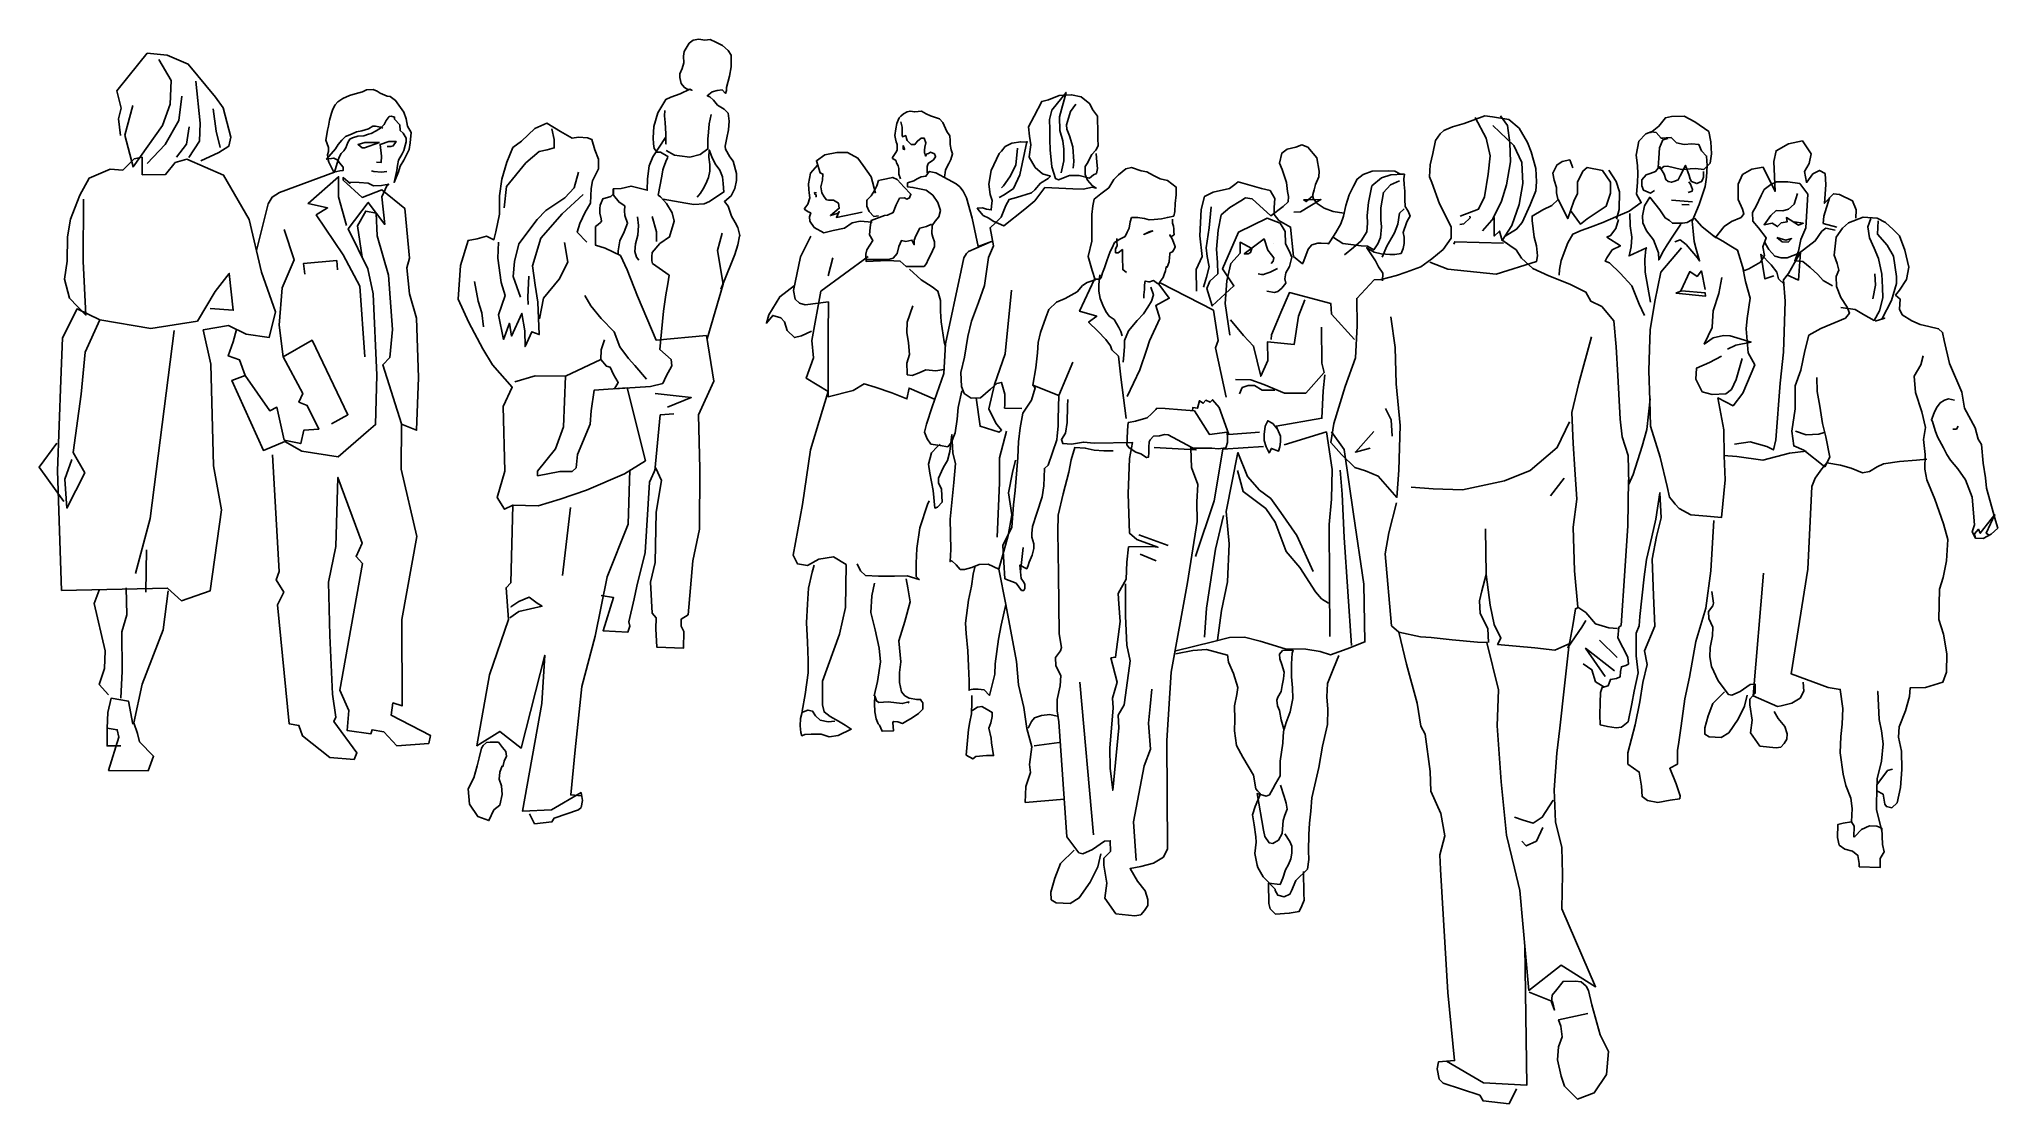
# Model space of a CAD drawing. Extents: x -2.55 to 0.85, y 0 to 1.85.
import ezdxf

# ---------------------------------------------------------------- set-up
doc = ezdxf.new("R2010")
doc.units = 0
doc.header["$MEASUREMENT"] = 0

msp = doc.modelspace()

# ---------------------------------------------------------------- linework, layer by layer
for points in [[(-1.3694, 1.4144), (-1.351, 1.4604), (-1.3451, 1.4748), (-1.3401, 1.4914), (-1.3371, 1.5064), (-1.3363, 1.5079), (-1.3399, 1.5217), (-1.3448, 1.5304), (-1.3513, 1.5411), (-1.357, 1.5585), (-1.3633, 1.5666), (-1.3517, 1.5766), (-1.3452, 1.5895), (-1.3423, 1.6031), (-1.3422, 1.6154), (-1.3484, 1.6371), (-1.3542, 1.6444), (-1.3613, 1.6574), (-1.3621, 1.6631), (-1.3591, 1.6775), (-1.3561, 1.6911), (-1.3552, 1.7064), (-1.3566, 1.72), (-1.3637, 1.7272), (-1.3752, 1.7339), (-1.3824, 1.7426), (-1.3889, 1.7484), (-1.3932, 1.7505), (-1.3845, 1.757), (-1.3759, 1.7598), (-1.3672, 1.7604), (-1.3615, 1.7546), (-1.36, 1.7597), (-1.36, 1.7647), (-1.3547, 1.7842), (-1.3517, 1.8007), (-1.3516, 1.8209), (-1.3567, 1.8289), (-1.3667, 1.8376), (-1.3782, 1.8435), (-1.3883, 1.8479), (-1.3976, 1.8471), (-1.4077, 1.8486), (-1.4178, 1.8472), (-1.4244, 1.8415), (-1.4331, 1.8271), (-1.4346, 1.8193), (-1.4339, 1.8078), (-1.4368, 1.7977), (-1.4406, 1.7883), (-1.4406, 1.7819), (-1.4384, 1.7718), (-1.4335, 1.7651), (-1.4292, 1.7622), (-1.4197, 1.7601), (-1.4233, 1.7616), (-1.44, 1.7537), (-1.4567, 1.748), (-1.4654, 1.7437), (-1.4791, 1.7207), (-1.4859, 1.6971), (-1.4874, 1.6775), (-1.4867, 1.6668), (-1.4853, 1.6588), (-1.4804, 1.6524), (-1.4746, 1.6523), (-1.4617, 1.645), (-1.4623, 1.6428), (-1.4652, 1.6364), (-1.469, 1.6255), (-1.4705, 1.622), (-1.472, 1.6105), (-1.4784, 1.578), (-1.4743, 1.5751), (-1.4642, 1.5635), (-1.4543, 1.5469), (-1.4508, 1.5325), (-1.4588, 1.5052), (-1.4756, 1.4937), (-1.4887, 1.478), (-1.4893, 1.4714), (-1.4894, 1.4635), (-1.4882, 1.4593), (-1.4593, 1.4386), (-1.4616, 1.4236), (-1.4653, 1.4049), (-1.4691, 1.3761), (-1.4729, 1.3407), (-1.4753, 1.3098), (-1.4559, 1.2924), (-1.4545, 1.2814), (-1.4647, 1.2636), (-1.4706, 1.2506), (-1.4916, 1.2456), (-1.5542, 1.2417), (-1.5478, 1.2526), (-1.5563, 1.2662), (-1.562, 1.2792), (-1.5684, 1.2807), (-1.5778, 1.2923), (-1.5777, 1.309), (-1.5718, 1.3263)], [(-2.4124, 1.6813), (-2.416, 1.7102), (-2.4115, 1.7289), (-2.4192, 1.7592), (-2.3974, 1.7857), (-2.3662, 1.8244), (-2.3316, 1.8207), (-2.2949, 1.8052), (-2.2476, 1.7481), (-2.2342, 1.7292), (-2.2207, 1.6787), (-2.2245, 1.6628), (-2.2419, 1.652), (-2.2729, 1.6372)], [(-2.3461, 1.8136), (-2.3247, 1.7766), (-2.3264, 1.7356), (-2.3396, 1.6988), (-2.3908, 1.6267), (-2.4052, 1.6819), (-2.3913, 1.7337)], [(-2.2815, 1.7757), (-2.2739, 1.7027), (-2.2755, 1.6718), (-2.2938, 1.6431)], [(-2.3061, 1.7499), (-2.3113, 1.7073), (-2.3347, 1.6656), (-2.366, 1.6326)], [(-2.1764, 1.4819), (-2.1559, 1.5629), (-2.1493, 1.5744), (-2.1362, 1.5822), (-2.0407, 1.6179), (-2.0343, 1.6392), (-2.032, 1.6449), (-2.0291, 1.6501), (-2.0247, 1.655), (-2.0212, 1.6601), (-2.0174, 1.6694), (-2.0139, 1.6751), (-2.0096, 1.6773), (-2.0001, 1.6802), (-1.99, 1.6807), (-1.9819, 1.6835), (-1.977, 1.685), (-1.9683, 1.6892), (-1.964, 1.6921), (-1.9611, 1.6943), (-1.9544, 1.7007), (-1.9509, 1.7072), (-1.9457, 1.7144), (-1.9422, 1.715), (-1.9364, 1.7135), (-1.9364, 1.71), (-1.927, 1.6999), (-1.9265, 1.6898), (-1.9214, 1.6854), (-1.9165, 1.6767), (-1.9165, 1.6702), (-1.918, 1.6638), (-1.9201, 1.6551), (-1.923, 1.6494), (-1.9297, 1.6385), (-1.9312, 1.6293), (-1.9327, 1.6206), (-1.9374, 1.5999), (-1.9298, 1.6183), (-1.9269, 1.6284), (-1.9202, 1.6385), (-1.9144, 1.65), (-1.9108, 1.6571), (-1.9093, 1.6687), (-1.9078, 1.6868), (-1.9141, 1.6975), (-1.9163, 1.7105), (-1.9205, 1.7221), (-1.9348, 1.7424), (-1.944, 1.749), (-1.9492, 1.7497), (-1.9613, 1.7549), (-1.9664, 1.7584), (-1.9736, 1.7614), (-1.9851, 1.7608), (-1.9924, 1.7571), (-2.0048, 1.7537), (-2.0149, 1.7509), (-2.0264, 1.7458), (-2.0351, 1.7401), (-2.0395, 1.7344), (-2.0439, 1.7272), (-2.046, 1.72), (-2.0497, 1.7079), (-2.0513, 1.6978), (-2.0527, 1.6906), (-2.0549, 1.6797), (-2.0557, 1.6733), (-2.0515, 1.6603), (-2.0515, 1.6537), (-2.053, 1.648), (-2.0516, 1.6393), (-2.0508, 1.635), (-2.042, 1.6178), (-2.0316, 1.6198), (-2.0258, 1.6204), (-2.0258, 1.6262), (-2.0321, 1.6342), (-2.0349, 1.6386), (-2.0421, 1.6421), (-2.0545, 1.64), (-2.0391, 1.658), (-2.0342, 1.666), (-2.0283, 1.6731), (-2.0217, 1.6795), (-2.011, 1.6837), (-2.0023, 1.688), (-1.9934, 1.6894), (-1.9819, 1.693), (-1.974, 1.6973), (-1.9697, 1.6973), (-1.961, 1.6958), (-1.9567, 1.6943)], [(-0.8861, 1.5739), (-0.8775, 1.5784), (-0.8612, 1.5893), (-0.8501, 1.6133), (-0.8382, 1.6704), (-0.837, 1.6699), (-0.8485, 1.6706), (-0.8638, 1.6678), (-0.8754, 1.6621), (-0.8818, 1.6543), (-0.8861, 1.65), (-0.9001, 1.6205), (-0.9038, 1.5968), (-0.9018, 1.5787), (-0.8982, 1.5686), (-0.8991, 1.5585), (-0.8997, 1.5521), (-0.9078, 1.5536), (-0.915, 1.5557), (-0.9242, 1.5551), (-0.9199, 1.5499), (-0.9136, 1.5427), (-0.9042, 1.5377), (-0.8964, 1.5325), (-0.8782, 1.5245), (-0.8414, 1.5532), (-0.824, 1.5681), (-0.8064, 1.5912), (-0.7583, 1.589), (-0.7403, 1.5884), (-0.7238, 1.5916), (-0.7173, 1.5902), (-0.7245, 1.5944), (-0.7327, 1.6038), (-0.7364, 1.6138), (-0.7366, 1.6273), (-0.7332, 1.6325), (-0.7248, 1.6485), (-0.7183, 1.6558), (-0.7142, 1.6636), (-0.7144, 1.6759), (-0.7145, 1.6846), (-0.715, 1.7148), (-0.7238, 1.7267), (-0.7283, 1.7361), (-0.7437, 1.7488), (-0.7602, 1.752), (-0.7819, 1.751), (-0.8005, 1.7436), (-0.8119, 1.7405), (-0.8251, 1.715), (-0.8348, 1.6962), (-0.8332, 1.6804), (-0.8309, 1.6654), (-0.834, 1.6444), (-0.834, 1.6438), (-0.8236, 1.6259), (-0.8105, 1.6146), (-0.7969, 1.6105), (-0.8011, 1.607), (-0.814, 1.5987), (-0.8238, 1.5871), (-0.8301, 1.582), (-0.8559, 1.5736), (-0.8687, 1.5705), (-0.8743, 1.5598), (-0.8826, 1.5395), (-0.8925, 1.5299), (-0.9018, 1.5211), (-0.8956, 1.4896), (-0.9045, 1.4693), (-0.9078, 1.4454), (-0.9117, 1.4209), (-0.9219, 1.3914), (-0.9343, 1.3587), (-0.9405, 1.3321), (-0.9462, 1.2967), (-0.9524, 1.2701), (-0.9512, 1.2457), (-0.9467, 1.2334), (-0.9344, 1.225), (-0.9186, 1.2261), (-0.9008, 1.2408), (-0.8903, 1.251), (-0.8817, 1.2526), (-0.8762, 1.2325), (-0.8759, 1.2138), (-0.8766, 1.2081), (-0.8464, 1.2071)], [(-0.7176, 1.65), (-0.7166, 1.6348), (-0.715, 1.6242), (-0.7171, 1.6155), (-0.722, 1.6132), (-0.7289, 1.6072), (-0.7472, 1.6121), (-0.7638, 1.6119), (-0.783, 1.6044), (-0.7881, 1.6066), (-0.7943, 1.6272), (-0.7976, 1.6565), (-0.7979, 1.6738), (-0.7982, 1.6918), (-0.7985, 1.7091), (-0.7945, 1.7256), (-0.7699, 1.7561), (-0.7813, 1.7137), (-0.7809, 1.6899), (-0.7755, 1.6721), (-0.7738, 1.6577), (-0.7735, 1.6376), (-0.7783, 1.6166)], [(-0.7527, 1.7357), (-0.762, 1.7232), (-0.7688, 1.7001), (-0.7686, 1.6923), (-0.7641, 1.6809), (-0.7581, 1.6615), (-0.7562, 1.6364), (-0.7575, 1.6249)], [(-2.2515, 1.7279), (-2.2466, 1.6889), (-2.2395, 1.6607)], [(-1.6025, 1.496), (-1.619, 1.5134), (-1.6146, 1.5284), (-1.605, 1.5485), (-1.5963, 1.5637), (-1.5947, 1.5896), (-1.5925, 1.6026), (-1.5823, 1.6233), (-1.5822, 1.64), (-1.5885, 1.6565), (-1.5935, 1.6747), (-1.6013, 1.6776), (-1.6166, 1.6784), (-1.6281, 1.677), (-1.6482, 1.6886), (-1.6718, 1.7026), (-1.6929, 1.6933), (-1.7161, 1.6718), (-1.7312, 1.6603), (-1.7414, 1.6353), (-1.7503, 1.6057), (-1.7542, 1.5769), (-1.7544, 1.5445), (-1.7603, 1.5143), (-1.7639, 1.5005), (-1.7769, 1.5063), (-1.7928, 1.5021), (-1.8086, 1.4993), (-1.8219, 1.4555), (-1.826, 1.3971), (-1.8075, 1.3566), (-1.7833, 1.3109), (-1.7661, 1.2834), (-1.7319, 1.2443), (-1.7478, 1.2106), (-1.7448, 1.0987), (-1.7581, 1.0527), (-1.7453, 1.0324), (-1.7308, 1.0395), (-1.7345, 0.9046), (-1.7426, 0.896), (-1.7386, 0.8412), (-1.7716, 0.7448), (-1.7934, 0.6218), (-1.7535, 0.6467), (-1.7162, 0.6176), (-1.6756, 0.7788), (-1.6805, 0.6952), (-1.714, 0.508), (-1.6635, 0.5106), (-1.6124, 0.5404), (-1.61, 0.5267), (-1.6124, 0.5146), (-1.6167, 0.5103), (-1.6593, 0.4961), (-1.663, 0.4895), (-1.6933, 0.4862), (-1.7019, 0.5036)], [(-1.4669, 1.725), (-1.4676, 1.7157), (-1.4662, 1.7042), (-1.4649, 1.684), (-1.465, 1.6667), (-1.4656, 1.6777), (-1.4876, 1.6444), (-1.4941, 1.6286), (-1.4971, 1.6063), (-1.4973, 1.5862), (-1.5254, 1.5935), (-1.5428, 1.5893), (-1.5564, 1.5886), (-1.5564, 1.5793), (-1.5608, 1.5756), (-1.5746, 1.5714), (-1.5775, 1.5642), (-1.579, 1.5607), (-1.5799, 1.5549), (-1.5799, 1.5463), (-1.5777, 1.5368), (-1.5769, 1.5325), (-1.5786, 1.5304), (-1.5829, 1.5267), (-1.5873, 1.5233), (-1.5873, 1.5204), (-1.5874, 1.508), (-1.5875, 1.4911), (-1.5708, 1.4857), (-1.5441, 1.4732), (-1.5321, 1.4479), (-1.5143, 1.4023), (-1.4822, 1.326), (-1.3945, 1.334), (-1.382, 1.255), (-1.4083, 1.1961), (-1.406, 1.1023), (-1.4067, 0.9977), (-1.4185, 0.943), (-1.4263, 0.8493), (-1.4385, 0.8416), (-1.4386, 0.8292), (-1.4337, 0.8199), (-1.4345, 0.7911), (-1.4807, 0.7928), (-1.4827, 0.8246), (-1.4818, 0.8439), (-1.4889, 0.852), (-1.4915, 0.906), (-1.4834, 0.9399), (-1.4821, 1.0272), (-1.4724, 1.0826), (-1.4824, 1.104), (-1.4933, 1.0792), (-1.5012, 0.9573), (-1.5154, 0.8989), (-1.5199, 0.8767), (-1.5294, 0.837), (-1.5274, 0.8292), (-1.531, 0.8191), (-1.5742, 0.8214), (-1.5559, 0.879), (-1.5775, 0.8828)], [(-1.4645, 1.6551), (-1.4501, 1.647), (-1.4415, 1.6463), (-1.4234, 1.644), (-1.4054, 1.6482), (-1.3924, 1.658), (-1.3923, 1.6749), (-1.3908, 1.687), (-1.3898, 1.7014), (-1.3862, 1.7181)], [(-0.9809, 1.6094), (-0.9801, 1.6167), (-0.9794, 1.6218), (-0.9736, 1.6325), (-0.9698, 1.6397), (-0.9669, 1.6497), (-0.9697, 1.6563), (-0.9711, 1.6656), (-0.9711, 1.6728), (-0.9718, 1.6809), (-0.9767, 1.6881), (-0.9838, 1.704), (-0.9896, 1.7104), (-1.0054, 1.7157), (-1.0126, 1.7192), (-1.0212, 1.7236), (-1.0328, 1.7222), (-1.0408, 1.7237), (-1.0457, 1.7223), (-1.0523, 1.7189), (-1.0567, 1.7152), (-1.0596, 1.7123), (-1.0617, 1.708), (-1.064, 1.7023), (-1.0655, 1.693), (-1.067, 1.6815), (-1.0662, 1.6757), (-1.0648, 1.6705), (-1.0634, 1.6656), (-1.0634, 1.6598), (-1.0634, 1.6561), (-1.0657, 1.6518), (-1.0716, 1.6432), (-1.0716, 1.6417), (-1.0664, 1.6388), (-1.0658, 1.6388), (-1.0644, 1.6339), (-1.0616, 1.6287), (-1.0602, 1.6238), (-1.0602, 1.6143), (-1.0574, 1.6064)], [(-1.0568, 1.7051), (-1.0545, 1.6958), (-1.0546, 1.6857), (-1.0546, 1.6814), (-1.054, 1.6791), (-1.0483, 1.6813), (-1.0468, 1.6762), (-1.046, 1.6727), (-1.0389, 1.666), (-1.0325, 1.666), (-1.031, 1.6683), (-1.0281, 1.6717), (-1.0215, 1.6769), (-1.0166, 1.6768), (-1.0137, 1.6688), (-1.0152, 1.661), (-1.0159, 1.6558), (-1.0159, 1.6515), (-1.0153, 1.65), (-1.0139, 1.6457), (-1.013, 1.6471), (-1.0116, 1.6494), (-1.0087, 1.65), (-1.0052, 1.6522), (-0.9986, 1.6493), (-0.9966, 1.645), (-0.9966, 1.6442), (-1.0001, 1.6392), (-1.0096, 1.6327), (-1.0111, 1.6278), (-1.0112, 1.6191), (-1.0112, 1.6168)], [(0.245, 1.2241), (0.2393, 1.1708), (0.2311, 1.1419), (0.2155, 1.0928), (0.2078, 1.0762), (0.207, 1.1257), (0.1964, 1.158), (0.193, 1.1887), (0.1889, 1.2649), (0.186, 1.3145), (0.1816, 1.3596), (0.161, 1.3846), (0.1422, 1.3935), (0.1333, 1.4092), (0.1052, 1.4231), (0.0688, 1.4377), (0.0413, 1.4502), (0.0217, 1.4686), (0.012, 1.4828), (0.0012, 1.4904), (-0.0128, 1.5004), (-0.0071, 1.5063), (0.0128, 1.5187), (0.0227, 1.5304), (0.0366, 1.5608), (0.0463, 1.5854), (0.0474, 1.6012), (0.0464, 1.6242), (0.038, 1.6529), (0.0319, 1.6694), (0.0172, 1.6942), (-0.0003, 1.7091), (-0.0292, 1.7136), (-0.0421, 1.7156), (-0.0779, 1.7021), (-0.0985, 1.6966), (-0.1136, 1.69), (-0.1199, 1.6842), (-0.1277, 1.6725), (-0.1323, 1.6501), (-0.1371, 1.6307), (-0.1382, 1.6097), (-0.1343, 1.5997), (-0.1208, 1.5626), (-0.1083, 1.5377), (-0.1008, 1.522), (-0.1005, 1.5033), (-0.1146, 1.4836), (-0.1344, 1.4675), (-0.1535, 1.4534), (-0.1792, 1.4443), (-0.1958, 1.4383), (-0.2222, 1.4315), (-0.2345, 1.4305), (-0.2648, 1.3984), (-0.264, 1.3509), (-0.2668, 1.2956), (-0.2847, 1.2456), (-0.3044, 1.1814), (-0.3096, 1.1483), (-0.2914, 1.1276), (-0.268, 1.105), (-0.2498, 1.0989), (-0.2275, 1.0899), (-0.1951, 1.053), (-0.1917, 1.1005), (-0.1893, 1.1776), (-0.1962, 1.25), (-0.1981, 1.3132), (-0.2053, 1.3663)], [(-0.0593, 1.7125), (-0.0401, 1.6768), (-0.033, 1.6459), (-0.0362, 1.6143), (-0.0427, 1.5747), (-0.0531, 1.5536), (-0.0853, 1.5416)], [(-0.0283, 1.5368), (-0.013, 1.5672), (-0.0048, 1.5955), (0.0023, 1.6358), (0.0011, 1.6689), (-0.003, 1.699), (-0.0148, 1.7153)], [(0.2756, 1.6762), (0.2671, 1.6738), (0.2615, 1.6602), (0.2598, 1.6421), (0.2587, 1.6259), (0.2636, 1.6235), (0.2686, 1.6278), (0.275, 1.628), (0.2995, 1.6226), (0.3081, 1.6227), (0.3147, 1.6237), (0.3239, 1.6238), (0.3381, 1.6225), (0.349, 1.6335), (0.3517, 1.6493), (0.3505, 1.6703), (0.3467, 1.6881), (0.3226, 1.7049), (0.3038, 1.7147), (0.2822, 1.7143), (0.2716, 1.7121), (0.2603, 1.6975), (0.2453, 1.6858)], [(-2.2935, 1.6964), (-2.298, 1.6662), (-2.3155, 1.6438)], [(-1.9676, 1.6353), (-1.9598, 1.6344), (-1.9589, 1.6453), (-1.9617, 1.666), (-1.9464, 1.6709), (-1.9339, 1.6711), (-1.9387, 1.6636), (-1.9428, 1.6623), (-1.949, 1.6625)], [(-1.6632, 1.6931), (-1.659, 1.6743), (-1.6591, 1.6599), (-1.6715, 1.6565), (-1.6851, 1.6537), (-1.7083, 1.6342), (-1.7417, 1.5926), (-1.7463, 1.556)], [(-0.0281, 1.6986), (0.0084, 1.6639), (0.0218, 1.6347), (0.0239, 1.598), (0.0173, 1.5613), (0.0049, 1.5252), (-0.0119, 1.499), (-0.0165, 1.5154), (-0.0258, 1.5066), (-0.0263, 1.5391), (-0.0461, 1.5157)], [(0.0868, 1.4386), (0.0875, 1.4487), (0.0901, 1.4645), (0.1017, 1.4951), (0.1109, 1.5103), (0.1252, 1.5162), (0.1416, 1.5223), (0.163, 1.5306), (0.1852, 1.5402), (0.2087, 1.5501), (0.2294, 1.5648), (0.2211, 1.5796), (0.2231, 1.5998), (0.2234, 1.615), (0.2232, 1.6294), (0.2209, 1.6472), (0.2254, 1.6717), (0.2375, 1.6842), (0.2467, 1.6879), (0.2553, 1.6866), (0.2641, 1.6767), (0.267, 1.6767), (0.2727, 1.6776), (0.2814, 1.6778), (0.291, 1.6685), (0.3039, 1.6658), (0.3175, 1.6668), (0.3298, 1.6656), (0.3343, 1.6548), (0.3431, 1.6457), (0.344, 1.6291), (0.3429, 1.6089), (0.3403, 1.5931), (0.3301, 1.5613), (0.3179, 1.5327), (0.32, 1.5151), (0.3217, 1.4973), (0.3248, 1.4842), (0.3309, 1.4635), (0.3273, 1.4692), (0.3074, 1.4919), (0.2972, 1.5004), (0.288, 1.4967)], [(0.2982, 1.5277), (0.2856, 1.5082), (0.2743, 1.4914), (0.2681, 1.4812), (0.2598, 1.4652), (0.2596, 1.4774), (0.2506, 1.5004), (0.2388, 1.516), (0.232, 1.5295), (0.2318, 1.5418), (0.2352, 1.5591), (0.2443, 1.5741), (0.262, 1.5525), (0.2709, 1.5382), (0.2786, 1.5335), (0.2838, 1.5289), (0.301, 1.5292), (0.309, 1.5301), (0.3219, 1.5381), (0.335, 1.5234), (0.3586, 1.504), (0.3738, 1.5232), (0.3866, 1.532), (0.403, 1.5388), (0.408, 1.5453), (0.4056, 1.5533), (0.3981, 1.5704), (0.398, 1.5796), (0.3977, 1.5969), (0.4054, 1.6136), (0.4217, 1.6232), (0.4412, 1.6263), (0.462, 1.5843), (0.4597, 1.6361), (0.4637, 1.6548), (0.4851, 1.6667), (0.5094, 1.672), (0.525, 1.6493), (0.521, 1.6328), (0.5132, 1.6189), (0.5164, 1.6002), (0.5172, 1.6003), (0.5276, 1.6148), (0.539, 1.6207), (0.5492, 1.6152), (0.5503, 1.5959), (0.5476, 1.5638), (0.5635, 1.5803), (0.5742, 1.579), (0.5968, 1.5679), (0.6028, 1.5522), (0.6022, 1.5378)], [(-2.4969, 1.1187), (-2.5093, 1.0848), (-2.5056, 1.0345), (-2.4746, 1.0955), (-2.4946, 1.1309), (-2.481, 1.2325), (-2.4741, 1.3052), (-2.4484, 1.3613), (-2.4881, 1.3803), (-2.5135, 1.33), (-2.5163, 1.2564), (-2.5222, 1.0993), (-2.5149, 0.8916), (-2.3309, 0.8954), (-2.3065, 0.8736), (-2.2568, 0.8906), (-2.2371, 1.0312), (-2.2511, 1.1077), (-2.2557, 1.2844), (-2.2688, 1.3437), (-2.225, 1.3512), (-2.194, 1.3366), (-2.1545, 1.3306), (-2.1433, 1.3752), (-2.1674, 1.4439), (-2.1893, 1.5357), (-2.2335, 1.6124), (-2.2973, 1.6402), (-2.3176, 1.6346), (-2.3344, 1.6137), (-2.3748, 1.6133), (-2.3752, 1.6436), (-2.389, 1.6408), (-2.4085, 1.6214), (-2.4303, 1.6229), (-2.4671, 1.6073), (-2.4831, 1.578), (-2.4992, 1.5362), (-2.5046, 1.5052), (-2.5055, 1.4634), (-2.51, 1.4317), (-2.5009, 1.3991), (-2.4726, 1.3696), (-2.4775, 1.4632), (-2.4768, 1.5707)], [(-1.4108, 1.5741), (-1.405, 1.5812), (-1.4, 1.589), (-1.3956, 1.5977), (-1.3913, 1.6085), (-1.3889, 1.6192), (-1.3888, 1.6308), (-1.3902, 1.6438), (-1.3901, 1.6564), (-1.3853, 1.6446), (-1.3796, 1.6322), (-1.3716, 1.6214), (-1.3667, 1.6098), (-1.3654, 1.5983), (-1.3646, 1.583), (-1.3646, 1.5834), (-1.3893, 1.5667), (-1.3988, 1.5625), (-1.4167, 1.5617), (-1.4305, 1.5641), (-1.47, 1.5707)], [(-1.1008, 1.5814), (-1.1084, 1.6096), (-1.1221, 1.6291), (-1.1313, 1.6421), (-1.1494, 1.6517), (-1.1681, 1.6518), (-1.1891, 1.6476), (-1.2036, 1.6376), (-1.1972, 1.6166), (-1.1922, 1.6145), (-1.1929, 1.6036), (-1.1959, 1.5921), (-1.1939, 1.582), (-1.1902, 1.5747), (-1.1859, 1.5698), (-1.1824, 1.5689), (-1.1738, 1.5689), (-1.1652, 1.5639), (-1.1638, 1.5552), (-1.1793, 1.5424), (-1.1673, 1.5457), (-1.1638, 1.5494), (-1.1687, 1.539), (-1.1241, 1.5484)], [(-0.8544, 1.6593), (-0.8568, 1.6297), (-0.8673, 1.6094), (-0.8786, 1.5942), (-0.882, 1.5904)], [(-0.2873, 1.5463), (-0.306, 1.5495), (-0.3213, 1.555), (-0.3336, 1.5634), (-0.3403, 1.5719), (-0.3412, 1.5791), (-0.3385, 1.5872), (-0.3364, 1.5964), (-0.3308, 1.6095), (-0.3302, 1.6195), (-0.3342, 1.6425), (-0.3497, 1.6609), (-0.3599, 1.6651), (-0.3705, 1.6614), (-0.3856, 1.6575), (-0.3948, 1.6509), (-0.3988, 1.6336), (-0.3943, 1.6222), (-0.3868, 1.5999), (-0.3851, 1.5841), (-0.3835, 1.5755), (-0.3842, 1.5663), (-0.3926, 1.5581), (-0.414, 1.542), (-0.4467, 1.5716), (-0.4582, 1.5729), (-0.4661, 1.5678), (-0.4853, 1.5566), (-0.5002, 1.5435), (-0.5056, 1.5169), (-0.5085, 1.4838), (-0.5067, 1.4606), (-0.5064, 1.4413), (-0.5199, 1.4287), (-0.5255, 1.4157), (-0.5157, 1.3855), (-0.4781, 1.4202), (-0.4979, 1.45), (-0.4702, 1.5138), (-0.4202, 1.5376), (-0.3979, 1.5293), (-0.3891, 1.5145), (-0.3887, 1.4935), (-0.3819, 1.4813), (-0.3774, 1.4699), (-0.3815, 1.454), (-0.3879, 1.4432), (-0.3898, 1.4323), (-0.3882, 1.4251), (-0.3947, 1.4164), (-0.4017, 1.4105), (-0.4075, 1.409), (-0.4211, 1.411)], [(0.0847, 1.571), (0.0823, 1.5817), (0.0821, 1.5911), (0.0784, 1.604), (0.0759, 1.6161), (0.0831, 1.63), (0.0923, 1.6365), (0.1052, 1.639), (0.1105, 1.6253)], [(-2.0459, 1.1808), (-2.0176, 1.1964), (-2.0796, 1.3258), (-2.1302, 1.2972), (-2.096, 1.2336), (-2.1025, 1.2186), (-2.0881, 1.2127), (-2.0682, 1.1714), (-2.0941, 1.1695), (-2.0994, 1.1465), (-2.1282, 1.1524), (-2.1409, 1.2094), (-2.153, 1.2031), (-2.1959, 1.2645), (-2.219, 1.256), (-2.1644, 1.1345), (-2.1268, 1.1502), (-2.0973, 1.1335), (-2.0347, 1.1236), (-1.9817, 1.1694), (-1.9693, 1.1794), (-1.9673, 1.2653), (-1.9736, 1.4067), (-1.9828, 1.45), (-2.017, 1.5194), (-1.9821, 1.5653), (-1.9535, 1.527), (-1.9587, 1.5747), (-1.9499, 1.5941), (-1.9464, 1.5968), (-1.9594, 1.5948), (-1.9732, 1.5941), (-1.9825, 1.5985), (-1.9977, 1.6), (-2.0165, 1.6001), (-2.0136, 1.5981), (-2.0259, 1.6082), (-2.0257, 1.6036), (-1.9927, 1.574), (-1.9583, 1.5872), (-1.9187, 1.5548), (-1.9106, 1.4683), (-1.915, 1.4518), (-1.9102, 1.4063), (-1.8983, 1.3644), (-1.8946, 1.2612), (-1.8981, 1.1697), (-1.9246, 1.1803), (-1.9251, 1.1021), (-1.8978, 0.985), (-1.9238, 0.8409), (-1.9233, 0.691), (-1.9392, 0.6962), (-1.9422, 0.6746), (-1.874, 0.6396), (-1.877, 0.6258), (-1.9324, 0.6218), (-1.9553, 0.6459), (-1.9755, 0.6495), (-1.9778, 0.6423), (-2.019, 0.6483), (-2.0159, 0.6829), (-2.0315, 0.7184), (-1.9924, 0.938), (-2.0033, 0.9504), (-1.993, 0.9734), (-2.0349, 1.0876), (-2.0386, 0.9679), (-2.0511, 0.906), (-2.0488, 0.8129), (-2.0445, 0.7113), (-2.0382, 0.6715), (-2.0419, 0.6637), (-2.0017, 0.6093), (-2.0069, 0.5978), (-2.0487, 0.6016), (-2.0961, 0.6387), (-2.1025, 0.6569), (-2.1198, 0.6599), (-2.1401, 0.8662), (-2.1291, 0.8884), (-2.1419, 0.9101), (-2.1369, 0.9245), (-2.1486, 1.1266)], [(-1.9881, 1.2972), (-1.9966, 1.4198), (-2.0259, 1.4741), (-2.0724, 1.5436), (-2.0528, 1.5557), (-2.0867, 1.5631), (-2.0337, 1.6097), (-2.0339, 1.5751), (-2.0198, 1.5252)], [(-1.9766, 1.6201), (-1.9722, 1.6186), (-1.9593, 1.6177), (-1.95, 1.6191)], [(-1.6169, 1.6178), (-1.6243, 1.5904), (-1.6409, 1.5733), (-1.6736, 1.5512), (-1.6887, 1.5354), (-1.7207, 1.493), (-1.7281, 1.4628), (-1.7306, 1.4368), (-1.7178, 1.4007)], [(-1.2019, 1.6298), (-1.214, 1.6158), (-1.2175, 1.5974), (-1.2169, 1.5879), (-1.2161, 1.5821), (-1.2147, 1.5734), (-1.2185, 1.5619), (-1.2221, 1.5576), (-1.2243, 1.5548), (-1.2235, 1.5527), (-1.2178, 1.5489), (-1.2135, 1.5469), (-1.2158, 1.5403), (-1.215, 1.5325), (-1.2072, 1.5215), (-1.1909, 1.5122), (-1.1747, 1.5163), (-1.1545, 1.5205), (-1.1415, 1.5297), (-1.1277, 1.5325), (-1.1069, 1.5309)], [(-1.0959, 1.5418), (-1.1039, 1.541), (-1.1117, 1.5497), (-1.116, 1.5584), (-1.1159, 1.5685), (-1.1153, 1.5699), (-1.1086, 1.5765), (-1.1028, 1.5857), (-1.0984, 1.5937), (-1.0955, 1.603), (-1.0906, 1.6044), (-1.071, 1.6086), (-1.0632, 1.605), (-1.0566, 1.5978), (-1.0517, 1.592), (-1.0394, 1.5795), (-1.0417, 1.5732), (-1.0467, 1.5709), (-1.0504, 1.5732), (-1.059, 1.5725), (-1.0649, 1.561), (-1.0699, 1.5474), (-1.08, 1.5431), (-1.0852, 1.5427), (-1.1083, 1.5338), (-1.1104, 1.5217), (-1.1113, 1.5087), (-1.1056, 1.4992), (-1.1158, 1.4828), (-1.1179, 1.4756), (-1.1172, 1.4626), (-1.0799, 1.4644), (-1.0583, 1.4629), (-1.0477, 1.4542), (-1.0165, 1.454), (-1.0122, 1.4591), (-1.0092, 1.4663), (-1.0055, 1.4735), (-0.9982, 1.4884), (-0.9981, 1.4965), (-1.001, 1.5051), (-1.0032, 1.5115), (-1.0023, 1.5253), (-0.9973, 1.5325), (-0.9906, 1.5403), (-0.9877, 1.5512), (-0.9928, 1.5648), (-1.0013, 1.5779), (-1.0128, 1.5866), (-1.0358, 1.5911), (-1.0451, 1.5922), (-1.0451, 1.5991), (-1.0343, 1.6026), (-1.0285, 1.6062), (-1.0213, 1.6097), (-1.0133, 1.6105), (-1.0075, 1.6191), (-0.9959, 1.6168), (-0.9744, 1.6051), (-0.9608, 1.5972), (-0.9543, 1.592), (-0.9486, 1.5847), (-0.9429, 1.5732), (-0.933, 1.5379), (-0.9226, 1.4887), (-0.8995, 1.4973), (-0.9391, 1.4802), (-0.9429, 1.4766), (-0.9472, 1.4688), (-0.9523, 1.4472), (-0.9791, 1.3196), (-0.9823, 1.2684), (-1.0022, 1.2102), (-1.0125, 1.18), (-1.0155, 1.1662), (-1.0112, 1.1546), (-1.0047, 1.1453), (-0.9888, 1.143), (-0.9753, 1.1408), (-0.9686, 1.1486), (-0.9627, 1.1652), (-0.9591, 1.1889), (-0.9575, 1.2091), (-0.9507, 1.2379)], [(-0.6656, 1.19), (-0.6746, 1.2617), (-0.6788, 1.2982), (-0.6905, 1.3095), (-0.6927, 1.316), (-0.7009, 1.3274), (-0.7147, 1.3416), (-0.7307, 1.3571), (-0.7165, 1.3674), (-0.7463, 1.3762), (-0.7205, 1.432), (-0.7112, 1.4322), (-0.709, 1.4351), (-0.7063, 1.443), (-0.7029, 1.4516), (-0.6988, 1.464), (-0.6933, 1.4799), (-0.6897, 1.4866), (-0.6855, 1.4953), (-0.6764, 1.5012), (-0.667, 1.5062), (-0.6637, 1.5135), (-0.6601, 1.5207), (-0.6582, 1.5316), (-0.6561, 1.5389), (-0.6454, 1.539), (-0.6338, 1.537), (-0.6252, 1.5351), (-0.6166, 1.5358), (-0.6037, 1.5368), (-0.5936, 1.5391), (-0.5828, 1.5415), (-0.5808, 1.5493), (-0.5803, 1.5631), (-0.5784, 1.5781), (-0.5787, 1.5919), (-0.5938, 1.6031), (-0.6062, 1.6064), (-0.6178, 1.612), (-0.6294, 1.6184), (-0.6395, 1.6203), (-0.656, 1.6257), (-0.6661, 1.6235), (-0.6788, 1.6133), (-0.6867, 1.6051), (-0.6957, 1.5906), (-0.7093, 1.5803), (-0.7207, 1.5709), (-0.7234, 1.5593), (-0.7252, 1.5441), (-0.7248, 1.5211), (-0.7252, 1.4981), (-0.7312, 1.4713), (-0.7244, 1.447), (-0.719, 1.4306), (-0.7333, 1.4261), (-0.7412, 1.4208), (-0.7503, 1.41), (-0.7711, 1.3981), (-0.7862, 1.3922), (-0.7995, 1.379), (-0.805, 1.3651), (-0.814, 1.3391), (-0.8181, 1.3218), (-0.8192, 1.3039), (-0.8223, 1.278), (-0.8276, 1.2477), (-0.7821, 1.2298), (-0.7835, 1.1895), (-0.7833, 1.1765), (-0.7852, 1.1599), (-0.7857, 1.1527), (-0.8008, 1.1087), (-0.8073, 1.1034), (-0.8083, 1.0732), (-0.8115, 1.0537), (-0.8204, 1.0256), (-0.8279, 1.0025), (-0.8291, 0.9901), (-0.829, 0.9837), (-0.8259, 0.9723), (-0.8258, 0.9643), (-0.8285, 0.9527), (-0.8341, 0.9405), (-0.8354, 0.9348), (-0.8382, 0.929), (-0.8499, 0.9354), (-0.848, 0.9122), (-0.8436, 0.9065), (-0.8414, 0.9022), (-0.8414, 0.8987), (-0.8413, 0.895), (-0.8433, 0.8915), (-0.847, 0.8914), (-0.8565, 0.9042), (-0.8761, 0.9117), (-0.8799, 0.9692), (-0.8638, 1.001), (-0.8609, 1.0399), (-0.8585, 1.0652), (-0.8536, 1.1222), (-0.8527, 1.1495), (-0.8494, 1.174), (-0.8448, 1.1992), (-0.83, 1.2218), (-0.8232, 1.2435), (-0.8276, 1.2477)], [(-0.2201, 1.4293), (-0.2195, 1.4422), (-0.2268, 1.4536), (-0.2321, 1.4636), (-0.2475, 1.4864), (-0.2344, 1.4788), (-0.2223, 1.4761), (-0.2071, 1.4749), (-0.1984, 1.475), (-0.1878, 1.4766), (-0.1842, 1.4853), (-0.1823, 1.494), (-0.1825, 1.5049), (-0.184, 1.5127), (-0.1786, 1.53), (-0.1758, 1.5352), (-0.1722, 1.5416), (-0.1752, 1.5502), (-0.1805, 1.5581), (-0.1813, 1.5702), (-0.1815, 1.5846), (-0.1825, 1.5961), (-0.1827, 1.6061), (-0.182, 1.6142), (-0.19, 1.6146), (-0.1987, 1.6196), (-0.2094, 1.6201), (-0.2382, 1.6196), (-0.2539, 1.6136), (-0.2638, 1.6056), (-0.2702, 1.5932), (-0.2777, 1.5781), (-0.284, 1.5599), (-0.288, 1.5412), (-0.2927, 1.5281), (-0.3011, 1.513), (-0.3103, 1.4985), (-0.3137, 1.4933), (-0.3152, 1.4941), (-0.3267, 1.4945), (-0.3325, 1.4944), (-0.3427, 1.4914), (-0.3489, 1.4841), (-0.3566, 1.4638), (-0.3591, 1.4587), (-0.3746, 1.4714), (-0.3797, 1.5224), (-0.4001, 1.5336), (-0.4082, 1.5443), (-0.4084, 1.5565), (-0.4072, 1.5717), (-0.4153, 1.5859), (-0.4305, 1.5892), (-0.471, 1.6008), (-0.4767, 1.5964), (-0.4858, 1.5891), (-0.5144, 1.5829), (-0.5295, 1.5754), (-0.5349, 1.553), (-0.5376, 1.5069), (-0.5336, 1.471), (-0.5439, 1.4485), (-0.5433, 1.4111)], [(-0.1904, 1.6025), (-0.2061, 1.5957), (-0.2183, 1.5825), (-0.2227, 1.556), (-0.2232, 1.535), (-0.2216, 1.5229), (-0.2233, 1.5042), (-0.2283, 1.4932), (-0.2353, 1.4828), (-0.2461, 1.4895), (-0.257, 1.4899), (-0.2749, 1.4919), (-0.2887, 1.4937), (-0.3053, 1.5043)], [(-0.1843, 1.6141), (-0.2058, 1.6129), (-0.2215, 1.6078), (-0.2386, 1.5937), (-0.2445, 1.5649), (-0.2464, 1.5427), (-0.2461, 1.5289), (-0.2473, 1.5139), (-0.2571, 1.4985), (-0.2705, 1.4868), (-0.2861, 1.4742)], [(-0.1378, 1.4616), (-0.1068, 1.4492), (-0.0225, 1.4405), (0.0476, 1.4626), (0.0495, 1.4725), (0.0478, 1.4897), (0.0432, 1.5048), (0.0399, 1.5335), (0.0398, 1.5416), (0.0583, 1.5525), (0.074, 1.56), (0.0852, 1.57), (0.1017, 1.5371), (0.1121, 1.5672), (0.119, 1.5808), (0.1187, 1.6004), (0.1279, 1.6192), (0.1356, 1.6257), (0.1623, 1.6204), (0.1762, 1.6005), (0.1759, 1.5812), (0.1683, 1.5586), (0.1356, 1.5365), (0.124, 1.5272), (0.1066, 1.5513)], [(0.1867, 1.5359), (0.1914, 1.5527), (0.1917, 1.5835), (0.1857, 1.6014), (0.173, 1.6214)], [(0.3378, 1.6189), (0.3379, 1.6088), (0.3358, 1.6045), (0.3344, 1.6016), (0.3261, 1.598), (0.3171, 1.6013), (0.3146, 1.6055), (0.3126, 1.6121), (0.3062, 1.6293), (0.297, 1.6113), (0.2939, 1.6045), (0.2863, 1.6016), (0.282, 1.6001), (0.2762, 1.6015), (0.2725, 1.6049), (0.2695, 1.6143), (0.2613, 1.6275), (0.2544, 1.619), (0.245, 1.6153), (0.2378, 1.613), (0.2308, 1.6042), (0.2304, 1.5942), (0.2334, 1.5864), (0.2456, 1.5815), (0.2527, 1.5859)], [(0.3122, 1.6012), (0.3151, 1.597), (0.3188, 1.5878), (0.3182, 1.5849), (0.3111, 1.5825)], [(0.354, 1.5078), (0.3714, 1.4981), (0.3851, 1.4895), (0.3967, 1.4825), (0.4077, 1.4464), (0.4167, 1.4497), (0.4367, 1.4615), (0.4437, 1.4732), (0.4405, 1.4883), (0.4467, 1.5036), (0.4334, 1.5213), (0.4232, 1.5326), (0.4229, 1.5478), (0.4293, 1.5586), (0.4377, 1.5774), (0.4432, 1.5876), (0.4546, 1.5964), (0.4646, 1.6008), (0.4839, 1.6012), (0.5049, 1.598), (0.519, 1.5795), (0.5156, 1.5212), (0.5065, 1.5009), (0.5025, 1.4807), (0.4962, 1.4639), (0.51, 1.4627), (0.5231, 1.4523), (0.5362, 1.4402), (0.5458, 1.4296), (0.5618, 1.4204)], [(-1.7561, 1.4961), (-1.7569, 1.4681), (-1.7514, 1.4261), (-1.7444, 1.4038), (-1.7561, 1.3699), (-1.7471, 1.3274), (-1.7368, 1.3553), (-1.7333, 1.333), (-1.7151, 1.3725), (-1.7101, 1.3422), (-1.7097, 1.3148), (-1.698, 1.3407), (-1.6851, 1.3356), (-1.6876, 1.3919), (-1.6923, 1.4214), (-1.6965, 1.4548), (-1.6826, 1.5029), (-1.6454, 1.5453), (-1.6085, 1.5788)], [(-1.5558, 1.588), (-1.5558, 1.5779), (-1.5464, 1.5654), (-1.5364, 1.559), (-1.5372, 1.5504), (-1.5365, 1.5423), (-1.5316, 1.5293), (-1.5375, 1.5143), (-1.5448, 1.4985), (-1.5478, 1.4812), (-1.5478, 1.4754)], [(-1.3633, 1.5666), (-1.3633, 1.5666)], [(-1.2032, 1.5818), (-1.2067, 1.5824), (-1.2067, 1.5818), (-1.2061, 1.5795), (-1.2038, 1.5781), (-1.2039, 1.5752), (-1.2053, 1.5746)], [(-0.3738, 1.5484), (-0.3623, 1.5486), (-0.327, 1.5701), (-0.3569, 1.5696), (-0.3524, 1.5665), (-0.3418, 1.5762)], [(0.2823, 1.5689), (0.3187, 1.5663)], [(0.4951, 1.5317), (0.5109, 1.5291), (0.5025, 1.5256), (0.4817, 1.5388), (0.483, 1.5314), (0.4728, 1.5298), (0.4665, 1.5232), (0.4569, 1.5291), (0.4428, 1.5265), (0.449, 1.5345), (0.4547, 1.5426), (0.464, 1.5513), (0.4755, 1.5507), (0.4855, 1.5537), (0.4954, 1.5619), (0.5009, 1.5807)], [(0.5565, 1.573), (0.5469, 1.5412), (0.5457, 1.5288), (0.5694, 1.522)], [(-1.9246, 1.1806), (-1.9571, 1.2832), (-1.9448, 1.2961), (-1.9402, 1.3445), (-1.9468, 1.4388), (-1.9666, 1.5069), (-1.9684, 1.5465), (-1.9865, 1.55), (-2.0011, 1.5244), (-1.9928, 1.4702)], [(-1.5142, 1.5401), (-1.5129, 1.5249), (-1.5136, 1.5084), (-1.518, 1.4932), (-1.5189, 1.4802), (-1.5161, 1.4701), (-1.5118, 1.4651)], [(-1.4889, 1.5406), (-1.4812, 1.514), (-1.4813, 1.4973)], [(-0.585, 1.5363), (-0.5848, 1.5291), (-0.5833, 1.5242), (-0.5824, 1.5191), (-0.5823, 1.5142), (-0.5822, 1.5091), (-0.5822, 1.5091), (-0.588, 1.5057), (-0.5894, 1.5089), (-0.5888, 1.5069), (-0.5859, 1.5032), (-0.5843, 1.499), (-0.5814, 1.4918), (-0.5805, 1.4883), (-0.5798, 1.4875), (-0.5805, 1.4875), (-0.5833, 1.4825), (-0.5846, 1.4794), (-0.5869, 1.4788), (-0.5875, 1.478), (-0.5897, 1.4773), (-0.5897, 1.475), (-0.5902, 1.4701), (-0.5909, 1.4621), (-0.5939, 1.4526), (-0.5957, 1.4534), (-0.597, 1.4462), (-0.5992, 1.4398), (-0.6012, 1.4346), (-0.6062, 1.4281), (-0.6086, 1.4232), (-0.5905, 1.3988), (-0.6141, 1.3863), (-0.6066, 1.3634), (-0.6246, 1.3249), (-0.6293, 1.3105), (-0.6417, 1.2743), (-0.6639, 1.228)], [(-0.5313, 1.4179), (-0.5258, 1.4352), (-0.521, 1.4532), (-0.5249, 1.4712), (-0.5266, 1.4863), (-0.5214, 1.5209), (-0.5177, 1.5575)], [(-0.1825, 1.5538), (-0.1903, 1.5464), (-0.1935, 1.5277), (-0.199, 1.5124), (-0.2124, 1.4892), (-0.2207, 1.4704)], [(-0.0857, 1.5266), (-0.0785, 1.5281), (-0.068, 1.5384), (-0.0681, 1.5412)], [(0.1902, 1.5354), (0.1855, 1.5201), (0.1763, 1.5078), (0.17, 1.5049), (0.1932, 1.49), (0.179, 1.4826), (0.1697, 1.4687), (0.167, 1.4629), (0.1742, 1.4601), (0.1926, 1.4426), (0.213, 1.4205), (0.2257, 1.3885), (0.2354, 1.3691)], [(0.2096, 1.5458), (0.2105, 1.5248), (0.2131, 1.5047), (0.2119, 1.4881), (0.2085, 1.4722), (0.2385, 1.4865), (0.2377, 1.4846), (0.2359, 1.4663), (0.2363, 1.4439), (0.2458, 1.3917)], [(0.2999, 1.5616), (0.3128, 1.561)], [(0.8326, 0.9878), (0.829, 0.9906), (0.8436, 1.0232), (0.8184, 0.9908), (0.8155, 0.9976), (0.8087, 0.9899), (0.8103, 0.982), (0.8235, 0.9816), (0.8377, 0.9893), (0.849, 0.9995), (0.8451, 1.013), (0.8292, 1.0688), (0.8275, 1.0869), (0.8234, 1.1127), (0.8208, 1.1451), (0.8149, 1.1543), (0.8094, 1.1737), (0.791, 1.2079), (0.7862, 1.2357), (0.7653, 1.2857), (0.756, 1.3252), (0.7529, 1.3395), (0.7462, 1.3458), (0.7289, 1.3498), (0.7139, 1.3533), (0.6994, 1.3594), (0.6826, 1.37), (0.6781, 1.38), (0.6793, 1.3973), (0.6713, 1.4044), (0.6784, 1.4131), (0.6902, 1.4312), (0.6942, 1.4528), (0.6873, 1.4823), (0.6783, 1.5074), (0.6672, 1.5179), (0.6541, 1.5306), (0.6396, 1.5376), (0.6151, 1.5394), (0.5894, 1.5295), (0.5789, 1.5207), (0.5682, 1.5048), (0.5644, 1.4737), (0.5698, 1.4594), (0.5729, 1.4473), (0.5679, 1.4364), (0.569, 1.4191), (0.5765, 1.3999), (0.5875, 1.3835), (0.5913, 1.3729), (0.5843, 1.3641), (0.5414, 1.3462), (0.5207, 1.3349), (0.5139, 1.3075), (0.5065, 1.2737), (0.4969, 1.2469), (0.4969, 1.2066), (0.491, 1.1677), (0.4945, 1.1423), (0.5118, 1.135), (0.5482, 1.1063), (0.5572, 1.1228), (0.5503, 1.158), (0.5447, 1.1815), (0.5399, 1.2116), (0.5352, 1.2368), (0.5348, 1.2612)], [(0.6281, 1.5374), (0.6234, 1.5229), (0.6258, 1.5036), (0.6341, 1.4857), (0.6416, 1.4678), (0.6477, 1.4405), (0.6487, 1.4175), (0.649, 1.3997), (0.6436, 1.3772), (0.6343, 1.3602), (0.6158, 1.3704), (0.6013, 1.3794), (0.576, 1.3827)], [(0.6361, 1.3592), (0.6525, 1.3644), (0.6476, 1.3622), (0.6643, 1.3948), (0.6731, 1.4245), (0.6729, 1.4366), (0.668, 1.4719), (0.657, 1.491), (0.64, 1.5102), (0.6411, 1.5333)], [(-2.1302, 1.2972), (-2.1371, 1.3521), (-2.1315, 1.4169), (-2.111, 1.4652), (-2.128, 1.518)], [(-1.3936, 1.3286), (-1.3656, 1.423), (-1.3754, 1.4816), (-1.3674, 1.5118)], [(-1.2131, 1.5065), (-1.2313, 1.4706), (-1.2435, 1.4122), (-1.2404, 1.3969), (-1.2332, 1.3904), (-1.2231, 1.3875), (-1.1827, 1.3923), (-1.1831, 1.3353), (-1.1831, 1.2276), (-1.1396, 1.2385), (-1.1208, 1.2499), (-1.1015, 1.2446), (-1.0727, 1.2343), (-1.0463, 1.2239), (-1.0424, 1.2428), (-0.9984, 1.2238)], [(-1.0037, 1.5274), (-1.0124, 1.5231), (-1.0239, 1.5203), (-1.0306, 1.5074), (-1.0335, 1.4996), (-1.0336, 1.4916), (-1.0377, 1.4999), (-1.048, 1.4974), (-1.0558, 1.4989), (-1.0602, 1.4888), (-1.0631, 1.4767), (-1.0704, 1.4681), (-1.0785, 1.4659), (-1.1174, 1.4661), (-1.1174, 1.4661)], [(-0.6813, 1.5025), (-0.6813, 1.4974), (-0.6811, 1.4902), (-0.6839, 1.4838), (-0.6838, 1.4778), (-0.6795, 1.4779), (-0.6718, 1.4832), (-0.6717, 1.476), (-0.6715, 1.4659), (-0.6713, 1.4536), (-0.6712, 1.4487), (-0.6646, 1.4436)], [(-0.4132, 1.4592), (-0.4098, 1.463), (-0.4091, 1.4687), (-0.4128, 1.4744), (-0.4193, 1.4821), (-0.4259, 1.5017), (-0.4603, 1.4757), (-0.4537, 1.4758), (-0.4495, 1.4781), (-0.4471, 1.4851), (-0.4674, 1.4961), (-0.4675, 1.477), (-0.4837, 1.4589), (-0.4904, 1.4292), (-0.4934, 1.3897), (-0.4853, 1.3344)], [(0.5666, 1.5171), (0.5501, 1.5203), (0.543, 1.5152), (0.5318, 1.4984), (0.5038, 1.477), (0.4832, 1.4689), (0.4725, 1.4687), (0.4616, 1.472), (0.4513, 1.4833), (0.4454, 1.4933), (0.4439, 1.4976)], [(-2.0924, 1.4406), (-2.0946, 1.4593), (-2.0369, 1.4641), (-2.0355, 1.448)], [(-1.6414, 1.4954), (-1.6352, 1.4616), (-1.6505, 1.432), (-1.6774, 1.399), (-1.6849, 1.363)], [(-1.1136, 1.4713), (-1.1956, 1.411), (-1.2114, 1.3254), (-1.2087, 1.2951), (-1.2211, 1.2598), (-1.1832, 1.2371), (-1.1985, 1.1855), (-1.214, 1.1357), (-1.2276, 1.0407), (-1.244, 0.9528), (-1.2361, 0.9375), (-1.2188, 0.9345), (-1.1994, 0.9459), (-1.174, 0.9495), (-1.1516, 0.9364), (-1.1529, 0.862), (-1.1633, 0.8153), (-1.1927, 0.7339), (-1.1928, 0.7138), (-1.1929, 0.693), (-1.1901, 0.6806), (-1.1795, 0.6727), (-1.1651, 0.6646), (-1.1534, 0.6573), (-1.1431, 0.6507), (-1.1659, 0.6394), (-1.1811, 0.6373), (-1.1955, 0.6417), (-1.2128, 0.6418), (-1.2235, 0.6412), (-1.2287, 0.639), (-1.2307, 0.6448), (-1.2315, 0.6563), (-1.2314, 0.6693), (-1.2284, 0.6802), (-1.2262, 0.6808), (-1.2183, 0.6836), (-1.2103, 0.6815), (-1.2054, 0.6735), (-1.1968, 0.6662), (-1.183, 0.6632), (-1.1715, 0.6646)], [(-1.175, 1.4688), (-1.1833, 1.4377)], [(-0.096, 1.4925), (-0.0946, 1.4969), (-0.0098, 1.4947)], [(0.4052, 1.4547), (0.4105, 1.428), (0.419, 1.3988), (0.4138, 1.3634), (0.4119, 1.3455), (0.4154, 1.3039), (0.4266, 1.2831), (0.4059, 1.2339), (0.389, 1.212), (0.3627, 1.2257), (0.373, 1.1701), (0.3737, 1.1249), (0.3752, 1.0832), (0.3691, 1.0182), (0.3432, 1.0201), (0.3159, 1.0225), (0.2955, 1.0337), (0.2882, 1.0414), (0.2844, 1.0464), (0.2786, 1.0535), (0.2748, 1.0721), (0.2625, 1.1231), (0.2458, 1.1766), (0.2442, 1.222), (0.2428, 1.2729), (0.2436, 1.3103), (0.2451, 1.3442), (0.2529, 1.3932), (0.2636, 1.4443), (0.2997, 1.4866)], [(0.3915, 1.1453), (0.4187, 1.1493), (0.4476, 1.1411), (0.4592, 1.1355), (0.4633, 1.1529), (0.4709, 1.2516), (0.4766, 1.3049), (0.4795, 1.394), (0.4766, 1.4306), (0.4851, 1.4416), (0.5063, 1.4787), (0.5025, 1.4304), (0.4822, 1.4393)], [(0.4782, 1.4228), (0.4679, 1.4327), (0.4649, 1.4441), (0.4554, 1.4569), (0.4375, 1.4751), (0.4443, 1.4323), (0.4601, 1.4375)], [(-2.4484, 1.3613), (-2.3598, 1.3463), (-2.2789, 1.3587), (-2.2483, 1.4105), (-2.2236, 1.442), (-2.2168, 1.3779), (-2.2566, 1.3811)], [(-1.7032, 1.4373), (-1.7048, 1.4006), (-1.7041, 1.3877)], [(-1.0417, 1.4492), (-1.0216, 1.4309), (-1.0023, 1.4184), (-0.9923, 1.4112), (-0.9881, 1.3947), (-0.9882, 1.3765), (-0.9869, 1.3578), (-0.9813, 1.3231), (-0.9794, 1.3149)], [(-0.7113, 1.4394), (-0.7131, 1.4227), (-0.7129, 1.4112), (-0.7107, 1.3983), (-0.7062, 1.3869), (-0.7008, 1.3755), (-0.695, 1.3678), (-0.6863, 1.3621), (-0.6782, 1.3479), (-0.6744, 1.3408), (-0.6722, 1.3336)], [(-0.4914, 1.2273), (-0.51, 1.3124), (-0.5053, 1.3254), (-0.5134, 1.3779), (-0.6062, 1.4257), (-0.6104, 1.4244), (-0.6111, 1.4244), (-0.6154, 1.428), (-0.6177, 1.4294), (-0.6212, 1.4285), (-0.624, 1.427), (-0.6263, 1.427), (-0.6313, 1.4284), (-0.6327, 1.4277), (-0.6334, 1.4191), (-0.6333, 1.4139), (-0.6346, 1.4047), (-0.6345, 1.3989)], [(-0.4359, 1.441), (-0.4302, 1.4403), (-0.4267, 1.4403), (-0.4224, 1.4418), (-0.4187, 1.4427), (-0.4152, 1.4442), (-0.4024, 1.4502)], [(0.298, 1.4118), (0.3139, 1.4452), (0.3264, 1.4367), (0.334, 1.4463), (0.3403, 1.414)], [(0.3695, 1.4346), (0.3642, 1.4072), (0.3547, 1.3768), (0.3535, 1.3589), (0.3529, 1.348), (0.339, 1.3191), (0.3546, 1.3302), (0.3726, 1.334), (0.3841, 1.3335), (0.4202, 1.3227), (0.3936, 1.3171), (0.3794, 1.3105)], [(0.6354, 1.4412), (0.6366, 1.4217), (0.6318, 1.398)], [(-1.7976, 1.4278), (-1.7914, 1.394), (-1.7849, 1.3737), (-1.7822, 1.3492)], [(-1.6059, 1.4035), (-1.5953, 1.3855), (-1.5774, 1.3638), (-1.5551, 1.3406), (-1.5451, 1.3146), (-1.5302, 1.2943), (-1.5188, 1.2818), (-1.4987, 1.258)], [(-1.2417, 1.4208), (-1.2671, 1.4014), (-1.2861, 1.3698), (-1.2905, 1.3554), (-1.2795, 1.3691), (-1.2651, 1.3647), (-1.2587, 1.3581), (-1.2545, 1.343), (-1.2416, 1.3306), (-1.2292, 1.3334), (-1.2119, 1.3419)], [(-0.9258, 1.226), (-0.9192, 1.1764), (-0.886, 1.1662), (-0.8817, 1.1698), (-0.892, 1.182), (-0.9039, 1.2068), (-0.8943, 1.2493), (-0.8758, 1.3021), (-0.8646, 1.4131)], [(-0.6225, 1.4178), (-0.6179, 1.405), (-0.6215, 1.394), (-0.6276, 1.3832), (-0.6355, 1.3716), (-0.646, 1.3599), (-0.6615, 1.3424), (-0.6684, 1.3257), (-0.6682, 1.315), (-0.6694, 1.3006), (-0.6707, 1.2876)], [(-0.3547, 1.3963), (-0.3657, 1.3674), (-0.3735, 1.3183), (-0.4196, 1.3233), (-0.4191, 1.2909), (-0.4316, 1.2634), (-0.444, 1.3158), (-0.4615, 1.3342), (-0.4843, 1.3611)], [(-0.4133, 1.3269), (-0.4126, 1.335), (-0.4051, 1.353), (-0.3968, 1.374), (-0.3818, 1.4085), (-0.31, 1.3898), (-0.3089, 1.3712), (-0.2687, 1.3272)], [(-0.9819, 1.275), (-0.996, 1.2728), (-1.0133, 1.2743), (-1.0249, 1.2695), (-1.0371, 1.2644), (-1.0457, 1.2659), (-1.0457, 1.2688), (-1.0464, 1.2861), (-1.042, 1.3013), (-1.0433, 1.3215), (-1.0467, 1.3394), (-1.046, 1.3575), (-1.0363, 1.3855)], [(-2.3194, 1.3425), (-2.3612, 1.0161), (-2.3863, 0.9211)], [(-2.1959, 1.2645), (-2.2058, 1.292), (-2.2254, 1.2987), (-2.2166, 1.3231), (-2.2112, 1.3443)], [(-0.3258, 1.3485), (-0.3256, 1.2861), (-0.3212, 1.2699), (-0.3535, 1.2338), (-0.3902, 1.2339), (-0.4264, 1.2491), (-0.4488, 1.2574), (-0.4755, 1.2577)], [(0.1882, 0.8255), (0.173, 0.8267), (0.1499, 0.8335), (0.1331, 0.8534), (0.1194, 0.8622), (0.1133, 0.9257), (0.1112, 1.0011), (0.1176, 1.0501), (0.1139, 1.1012), (0.1111, 1.1465), (0.1088, 1.2003), (0.1209, 1.2516), (0.1432, 1.3317)], [(0.3689, 1.298), (0.3481, 1.287), (0.3253, 1.2771), (0.3241, 1.2584), (0.3354, 1.2364), (0.3527, 1.2316), (0.3763, 1.2328), (0.3863, 1.2401), (0.3946, 1.2575), (0.4049, 1.2942)], [(0.7191, 1.2987), (0.715, 1.2829), (0.7038, 1.2632), (0.7057, 1.2353), (0.717, 1.2016), (0.7231, 1.1743), (0.72, 1.1535), (0.7225, 1.1277), (0.7223, 1.1018), (0.7254, 1.0832), (0.7395, 1.0501), (0.7546, 1.0072), (0.7622, 0.9801), (0.76, 0.9426), (0.7541, 0.9138), (0.7478, 0.8936), (0.7466, 0.8412), (0.7549, 0.8154), (0.7605, 0.7816), (0.7596, 0.7493), (0.7533, 0.732), (0.7233, 0.7229), (0.6968, 0.7224), (0.6956, 0.7072), (0.6888, 0.6821), (0.6778, 0.6544), (0.6766, 0.6365), (0.6814, 0.6121), (0.6825, 0.5805), (0.6801, 0.5494), (0.6742, 0.5228), (0.6649, 0.5141), (0.6556, 0.516), (0.6527, 0.5202), (0.6501, 0.5374), (0.6387, 0.5435), (0.6396, 0.564), (0.6471, 0.5949), (0.6501, 0.6252), (0.6469, 0.6475), (0.6431, 0.6676), (0.6408, 0.7158), (0.64, 0.7158)], [(-1.7308, 1.0395), (-1.6869, 1.0386), (-1.6485, 1.0499), (-1.6031, 1.0655), (-1.5372, 1.0939), (-1.5002, 1.1167), (-1.5324, 1.2433), (-1.5897, 1.239), (-1.5951, 1.203), (-1.5966, 1.18), (-1.6186, 1.1276), (-1.6208, 1.1045), (-1.6281, 1.098), (-1.6491, 1.0981), (-1.688, 1.0905), (-1.688, 1.0984), (-1.6566, 1.1371), (-1.6428, 1.1753), (-1.6394, 1.2632), (-1.6919, 1.2642), (-1.7274, 1.2537)], [(-1.5778, 1.2923), (-1.6394, 1.2632)], [(-0.7821, 1.2298), (-0.7578, 1.2877)], [(-0.3201, 1.266), (-0.3234, 1.2378), (-0.3254, 1.1905), (-0.4047, 1.1766), (-0.3975, 1.1592), (-0.3973, 1.1497), (-0.3986, 1.1405), (-0.4007, 1.1333), (-0.4129, 1.138), (-0.4171, 1.1301), (-0.4224, 1.1407), (-0.4255, 1.1515), (-0.4256, 1.1622), (-0.4236, 1.1766), (-0.4195, 1.1861), (-0.4107, 1.1812), (-0.4028, 1.172)], [(-1.4836, 1.2334), (-1.4211, 1.2264), (-1.4622, 1.2094)], [(-0.4068, 1.2393), (-0.4291, 1.239), (-0.4422, 1.2474), (-0.4537, 1.2472), (-0.4637, 1.2436), (-0.4685, 1.2326)], [(-1.4845, 1.0993), (-1.4748, 1.1962), (-1.4515, 1.1978)], [(-0.6877, 1.1341), (-0.7041, 1.1339), (-0.7208, 1.135), (-0.7366, 1.1385), (-0.7547, 1.1396), (-0.7607, 1.118), (-0.7647, 1.0969), (-0.775, 1.0594), (-0.7836, 1.0219), (-0.784, 0.9937), (-0.7828, 0.9198), (-0.7817, 0.8163), (-0.7778, 0.7925), (-0.7792, 0.7868), (-0.7882, 0.7751), (-0.7874, 0.7607), (-0.7791, 0.7436), (-0.7802, 0.7257), (-0.785, 0.7018), (-0.7853, 0.6825), (-0.7821, 0.6631), (-0.7682, 0.4634), (-0.7476, 0.4356), (-0.7404, 0.4343), (-0.7239, 0.4418), (-0.7031, 0.4559), (-0.6931, 0.4567), (-0.6928, 0.438), (-0.7041, 0.4263), (-0.7039, 0.4142), (-0.6991, 0.3832), (-0.7024, 0.3573), (-0.6832, 0.3297), (-0.6501, 0.3265), (-0.6401, 0.3281), (-0.6336, 0.3354), (-0.628, 0.3441), (-0.6276, 0.355), (-0.6321, 0.3699), (-0.6459, 0.3864), (-0.6587, 0.4084), (-0.64, 0.4123), (-0.6177, 0.4176), (-0.6006, 0.428), (-0.5937, 0.4425), (-0.5947, 0.6308), (-0.5871, 0.7496), (-0.5589, 0.9054), (-0.5419, 1.0114), (-0.5425, 1.0451), (-0.5407, 1.0755), (-0.5521, 1.1047), (-0.5532, 1.1387), (-0.5167, 1.1384), (-0.5057, 1.1371), (-0.4922, 1.1388), (-0.4895, 1.1482), (-0.4896, 1.156), (-0.4898, 1.1665), (-0.5205, 1.1621), (-0.5468, 1.2031), (-0.5695, 1.2051), (-0.5975, 1.2075), (-0.6119, 1.2081), (-0.6141, 1.2058), (-0.6211, 1.1979), (-0.6288, 1.1912), (-0.6354, 1.1896), (-0.6489, 1.1851), (-0.6612, 1.1828), (-0.6618, 1.1828), (-0.663, 1.1699), (-0.6636, 1.154), (-0.664, 1.144), (-0.6604, 1.1389), (-0.6488, 1.1313), (-0.6401, 1.1285), (-0.63, 1.1221), (-0.6263, 1.123), (-0.6258, 1.1308), (-0.626, 1.1403), (-0.6253, 1.1495), (-0.6239, 1.1532), (-0.6176, 1.1591), (-0.6076, 1.1599), (-0.599, 1.1623), (-0.5924, 1.1616), (-0.5439, 1.1355), (-0.6165, 1.1396)], [(-0.7668, 1.2228), (-0.7674, 1.2113), (-0.7676, 1.1832), (-0.7709, 1.1644), (-0.778, 1.1536), (-0.7756, 1.1465), (-0.7606, 1.1453), (-0.7397, 1.1491), (-0.721, 1.1474), (-0.6546, 1.1484), (-0.6595, 1.1206), (-0.662, 1.059), (-0.6595, 0.9908), (-0.647, 0.9801), (-0.6102, 0.9664), (-0.6194, 0.9676), (-0.6611, 0.967), (-0.6644, 0.9404), (-0.6654, 0.9108), (-0.6793, 0.8862), (-0.6782, 0.8683), (-0.6757, 0.8373), (-0.6839, 0.7754), (-0.6919, 0.7746), (-0.6811, 0.7323), (-0.6893, 0.7042), (-0.6882, 0.6876), (-0.6937, 0.6177), (-0.6931, 0.5826), (-0.6888, 0.5444), (-0.6784, 0.6526), (-0.6794, 0.6748), (-0.669, 0.693), (-0.6664, 0.7095), (-0.6587, 0.7694), (-0.6641, 0.7966), (-0.6664, 0.8469), (-0.6667, 0.903)], [(-0.55, 1.2033), (-0.5494, 1.2091), (-0.5414, 1.2078), (-0.5381, 1.2208), (-0.5315, 1.2166), (-0.5272, 1.2216), (-0.5194, 1.2182), (-0.5151, 1.2226), (-0.504, 1.209), (-0.4872, 1.1622), (-0.4337, 1.1664)], [(-0.215, 1.2073), (-0.2052, 1.1874), (-0.2034, 1.1593)], [(0.7735, 1.222), (0.7634, 1.2239), (0.7563, 1.2217), (0.7491, 1.2173), (0.7427, 1.2085), (0.7385, 1.1998), (0.7335, 1.1877), (0.7353, 1.1846), (0.7399, 1.1689), (0.7444, 1.1582), (0.7547, 1.1389), (0.7607, 1.1275), (0.7666, 1.1175), (0.7798, 1.1028), (0.793, 1.0835), (0.8042, 1.0534), (0.8087, 1.0052), (0.8047, 0.993), (0.8047, 0.993), (0.8103, 0.982)], [(-0.9888, 1.1452), (-0.994, 1.1409), (-1.0033, 1.1301), (-1.0086, 1.1107), (-1.0064, 1.0949), (-1.0009, 1.0652), (-0.9976, 1.0343), (-0.9932, 1.0363), (-0.9851, 1.0449), (-0.9864, 1.0674), (-0.9915, 1.0781), (-0.9915, 1.0861), (-0.9862, 1.0982), (-0.9827, 1.1054), (-0.976, 1.1169), (-0.9716, 1.1328), (-0.968, 1.162), (-0.9667, 1.1298), (-0.9616, 1.1119), (-0.9647, 1.0788), (-0.9709, 1.0151), (-0.9698, 0.9626), (-0.9714, 0.9416), (-0.9685, 0.943), (-0.9607, 0.9358), (-0.9535, 0.9279), (-0.9463, 0.9279), (-0.9333, 0.9313), (-0.9209, 0.9364), (-0.9051, 0.9369), (-0.8864, 0.9281), (-0.8701, 0.9871), (-0.8642, 1.0225), (-0.8697, 1.0608), (-0.8631, 1.096), (-0.8578, 1.1176)], [(-0.8731, 1.1679), (-0.8853, 1.1217), (-0.8852, 1.0785), (-0.8894, 0.9842)], [(-0.5791, 0.7865), (-0.5155, 0.8019), (-0.486, 0.8096), (-0.4596, 0.81), (-0.4327, 0.8033), (-0.3894, 0.7902), (-0.3534, 0.7894), (-0.3283, 0.7855), (-0.3101, 0.7794), (-0.2816, 0.7899), (-0.2507, 0.8019), (-0.2524, 0.9025), (-0.2702, 1.0236), (-0.2864, 1.1363), (-0.3084, 1.167)], [(-0.3113, 0.8116), (-0.3124, 1.0057), (-0.3088, 1.0497), (-0.3074, 1.1015), (-0.3174, 1.1666), (-0.3908, 1.1441)], [(-0.2412, 1.1385), (-0.267, 1.1317), (-0.2351, 1.1674)], [(0.1047, 1.1844), (0.0837, 1.1395), (0.0363, 1.0999), (-0.008, 1.0819), (-0.0811, 1.0664), (-0.1322, 1.0676), (-0.1703, 1.0707)], [(0.5473, 1.1657), (0.5379, 1.1627), (0.5163, 1.1617), (0.4975, 1.1678)], [(0.7706, 1.1716), (0.7772, 1.1717), (0.78, 1.1767)], [(-2.511, 1.0459), (-2.5539, 1.1053), (-2.5232, 1.1472)], [(-0.5452, 0.9502), (-0.5123, 1.047), (-0.4975, 1.1366), (-0.4267, 1.1413)], [(-0.5069, 0.8049), (-0.4998, 0.8568), (-0.4891, 0.9065), (-0.4866, 0.9721), (-0.4919, 1.0287), (-0.4713, 1.1309), (-0.4546, 1.089), (-0.4335, 1.0658), (-0.4138, 1.0509), (-0.3969, 1.0267), (-0.369, 0.9869), (-0.3406, 0.9241)], [(0.3723, 1.1255), (0.3953, 1.1238), (0.4408, 1.1174), (0.4873, 1.1296), (0.5162, 1.133)], [(-1.5277, 1.1011), (-1.5306, 1.0065), (-1.5672, 0.9151), (-1.5881, 0.8122), (-1.6111, 0.7244), (-1.6225, 0.6149), (-1.6302, 0.5363), (-1.6114, 0.5347)], [(-0.3137, 0.8691), (-0.3261, 0.8769), (-0.3364, 0.8889), (-0.3638, 0.9315), (-0.3872, 0.9593), (-0.4067, 1.0099), (-0.4229, 1.0335), (-0.4622, 1.063), (-0.4721, 1.0996)], [(-0.2736, 0.7958), (-0.2868, 0.9831), (-0.2902, 1.0586), (-0.2938, 1.1003)], [(0.5948, 0.4899), (0.5805, 0.4874), (0.5713, 0.4852), (0.5702, 0.4622), (0.5733, 0.4493), (0.5835, 0.4423), (0.5965, 0.4388), (0.6058, 0.4312), (0.6083, 0.4174), (0.6084, 0.4117), (0.6444, 0.4102), (0.6447, 0.426), (0.6517, 0.4377), (0.6487, 0.4505), (0.6474, 0.4785), (0.6389, 0.482), (0.626, 0.4824), (0.6123, 0.4764), (0.6004, 0.4641), (0.5989, 0.4633), (0.5993, 0.482), (0.5948, 0.4899), (0.5959, 0.5129), (0.5935, 0.5308), (0.5852, 0.553), (0.5805, 0.5723), (0.575, 0.6096), (0.576, 0.6377), (0.5785, 0.6593), (0.5795, 0.6866), (0.5753, 0.7196), (0.5545, 0.723), (0.49, 0.7464), (0.5187, 0.9286), (0.5247, 1.0475), (0.5258, 1.0719), (0.5319, 1.0864), (0.5432, 1.1024), (0.5517, 1.1131), (0.5755, 1.1087), (0.5943, 1.104), (0.6137, 1.0957), (0.626, 1.098), (0.6394, 1.1062), (0.6502, 1.1113), (0.6781, 1.1155), (0.7076, 1.1174), (0.7255, 1.1191)], [(0.0954, 1.0865), (0.0721, 1.0559)], [(0.2076, 1.0834), (0.2061, 1.0035), (0.201, 0.9257), (0.1945, 0.8307), (0.1906, 0.8275), (0.1891, 0.8091), (0.2063, 0.7755), (0.2071, 0.7634), (0.2028, 0.761), (0.1951, 0.7589), (0.1937, 0.7508), (0.1931, 0.7416), (0.1868, 0.7386), (0.1759, 0.737), (0.1718, 0.726), (0.1614, 0.7229), (0.159, 0.7143), (0.1579, 0.6964), (0.1576, 0.6755), (0.1579, 0.6582), (0.1709, 0.6549), (0.1859, 0.6529), (0.1953, 0.6539), (0.2067, 0.6633), (0.2134, 0.6945), (0.2173, 0.7167), (0.224, 0.7484), (0.2206, 0.778), (0.2208, 0.803), (0.2206, 0.8174), (0.2261, 0.8298), (0.2273, 0.8463), (0.2348, 0.9148), (0.2386, 0.945), (0.2481, 0.9846), (0.2548, 1.0149), (0.262, 1.0611), (0.2642, 1.0173), (0.2561, 0.9848), (0.2487, 0.9458), (0.2506, 0.8826), (0.2529, 0.8294), (0.2349, 0.7868), (0.2396, 0.7631), (0.2321, 0.7313), (0.2268, 0.6982), (0.2189, 0.6578), (0.2061, 0.6093), (0.2064, 0.59), (0.226, 0.5759), (0.2301, 0.5516), (0.231, 0.5335), (0.2405, 0.5265), (0.2584, 0.5233), (0.28, 0.5271), (0.2965, 0.5296), (0.2971, 0.5346), (0.2904, 0.5554), (0.2791, 0.5826), (0.2927, 0.59), (0.2923, 0.6136), (0.2949, 0.628), (0.2988, 0.6562), (0.3052, 0.7031), (0.3132, 0.7407), (0.3244, 0.8027), (0.3415, 0.8604), (0.3505, 0.9253), (0.3554, 1.0131)], [(-1.6309, 1.0354), (-1.6448, 0.9173)], [(-1.1329, 0.9377), (-1.1272, 0.9253), (-1.118, 0.9174), (-1.0955, 0.9164), (-1.0681, 0.9163), (-1.0459, 0.917), (-1.0249, 0.9102), (-1.03, 0.9154), (-1.0305, 0.9385), (-1.0289, 0.9644), (-1.0237, 1.0004), (-1.0105, 1.0407), (-1.0076, 1.0473)], [(-0.4961, 1.0214), (-0.5101, 0.9631), (-0.5257, 0.8607), (-0.5292, 0.8103)], [(-0.1914, 0.8187), (-0.2046, 0.83), (-0.2152, 0.9549), (-0.2093, 0.9916), (-0.1957, 1.0435)], [(-0.6436, 0.9882), (-0.5922, 0.9695)], [(-0.0399, 0.9189), (-0.0411, 0.9986)], [(-2.3673, 0.962), (-2.3684, 0.8884)], [(-0.849, 0.9245), (-0.8445, 0.9662)], [(-0.6408, 0.9544), (-0.6133, 0.9427)], [(-1.2072, 0.9353), (-1.211, 0.9229), (-1.217, 0.8956), (-1.2192, 0.8676), (-1.2209, 0.8351), (-1.219, 0.8019), (-1.2178, 0.7695), (-1.2179, 0.7485), (-1.2231, 0.7105), (-1.2284, 0.6816)], [(-0.9282, 0.9321), (-0.9311, 0.9197), (-0.9341, 0.8989), (-0.9395, 0.8745), (-0.9446, 0.8347), (-0.9433, 0.8168), (-0.9406, 0.7865), (-0.9394, 0.7597), (-0.9381, 0.7346), (-0.9382, 0.7179), (-0.9382, 0.7187), (-0.931, 0.7201), (-0.9223, 0.7201), (-0.9122, 0.7186), (-0.903, 0.709), (-0.8933, 0.7459), (-0.8932, 0.7638), (-0.8871, 0.807), (-0.8827, 0.8309), (-0.8746, 0.8668), (-0.8557, 0.7679), (-0.8524, 0.7275), (-0.8432, 0.6879), (-0.8377, 0.6518), (-0.8292, 0.62), (-0.8331, 0.5889), (-0.8318, 0.5751), (-0.8397, 0.5507), (-0.8407, 0.5233), (-0.7727, 0.529)], [(-0.8746, 0.8668), (-0.8864, 0.9281)], [(-0.0359, 0.8011), (-0.0369, 0.8255), (-0.0503, 0.8512), (-0.0514, 0.8734), (-0.0474, 0.8907), (-0.0399, 0.9189), (-0.0332, 0.8659), (-0.0263, 0.8321), (-0.0144, 0.8086), (-0.02, 0.7977), (0.0448, 0.7915), (0.0794, 0.7878), (0.1053, 0.7991), (0.1017, 0.7924), (0.1264, 0.8274), (0.1334, 0.839)], [(0.4418, 0.9216), (0.4237, 0.7083), (0.466, 0.6897), (0.4724, 0.6911), (0.4913, 0.6956), (0.5059, 0.7044), (0.5118, 0.7167), (0.5109, 0.732)], [(-2.4494, 0.8918), (-2.4582, 0.8688), (-2.4391, 0.7865), (-2.4401, 0.7556), (-2.4401, 0.7556), (-2.4496, 0.7283), (-2.4332, 0.7101)], [(-2.3295, 0.8905), (-2.3386, 0.8228), (-2.3752, 0.7284), (-2.3894, 0.6616), (-2.383, 0.6428), (-2.3795, 0.6284), (-2.3552, 0.6035), (-2.3646, 0.5784), (-2.4332, 0.5789), (-2.4154, 0.6367), (-2.4183, 0.6494), (-2.4356, 0.6524), (-2.4348, 0.6792), (-2.4289, 0.7043), (-2.3985, 0.6991), (-2.3909, 0.6593)], [(-2.403, 0.8959), (-2.4018, 0.8491), (-2.4101, 0.8195), (-2.4097, 0.7511), (-2.4122, 0.7042)], [(-1.1028, 0.9043), (-1.1073, 0.8819), (-1.1089, 0.8531), (-1.1013, 0.8228), (-1.0943, 0.791), (-1.0921, 0.7673), (-1.0975, 0.7333), (-1.1034, 0.7083)], [(-1.0474, 0.9118), (-1.0446, 0.8959), (-1.0404, 0.8714), (-1.0499, 0.8377), (-1.0602, 0.8038), (-1.0569, 0.7677), (-1.0591, 0.749), (-1.0592, 0.7317), (-1.0558, 0.7152), (-1.0501, 0.7085), (-1.0421, 0.7042), (-1.0291, 0.702), (-1.0219, 0.702), (-1.0219, 0.7011), (-1.0184, 0.6962), (-1.0185, 0.6853), (-1.0264, 0.6775), (-1.0373, 0.6703), (-1.0481, 0.6638), (-1.0539, 0.6604), (-1.0619, 0.6633), (-1.0697, 0.664), (-1.0706, 0.6619), (-1.0698, 0.6475), (-1.0894, 0.6468), (-1.0937, 0.6577), (-1.0965, 0.6598), (-1.1, 0.6685), (-1.1022, 0.6808), (-1.1027, 0.6953), (-1.102, 0.7082), (-1.0992, 0.6996), (-1.0949, 0.6967), (-1.079, 0.698), (-1.0545, 0.695), (-1.0429, 0.6978), (-1.0444, 0.6955)], [(0.3519, 0.8897), (0.3552, 0.8695), (0.3541, 0.8646), (0.3464, 0.8547), (0.3471, 0.8425), (0.3541, 0.8279), (0.3532, 0.8127), (0.3491, 0.7924), (0.3489, 0.776), (0.3516, 0.7595), (0.3634, 0.7345), (0.3809, 0.7109), (0.3871, 0.7098), (0.4011, 0.7161), (0.4187, 0.7281), (0.4272, 0.7287), (0.4275, 0.7129), (0.4179, 0.7029), (0.4181, 0.6926), (0.4222, 0.6663), (0.4194, 0.6443), (0.4356, 0.6208), (0.4638, 0.6181), (0.4723, 0.6195), (0.4778, 0.6257), (0.4826, 0.6331), (0.483, 0.6424), (0.4791, 0.655), (0.4673, 0.669), (0.4603, 0.6811)], [(-1.7364, 0.8441), (-1.7204, 0.8549), (-1.68, 0.8639), (-1.6886, 0.8691), (-1.7024, 0.8799), (-1.7203, 0.8722), (-1.7342, 0.8628), (-1.7342, 0.8628)], [(0.1201, 0.8618), (0.115, 0.8596), (0.1105, 0.8308), (0.1039, 0.7933), (0.0962, 0.7256), (0.0881, 0.6522), (0.0831, 0.6087), (0.0784, 0.5454), (0.0807, 0.4894), (0.0915, 0.445), (0.0929, 0.399), (0.0918, 0.3386), (0.1501, 0.2033), (0.0902, 0.2406), (0.0343, 0.197), (0.0186, 0.3705), (0.0093, 0.4091), (-0.0046, 0.4664), (-0.0139, 0.5591), (-0.0206, 0.6561), (-0.0187, 0.7186), (-0.0386, 0.8012), (-0.0552, 0.8014), (-0.0992, 0.8058), (-0.1352, 0.8096), (-0.1539, 0.8107), (-0.1914, 0.8187), (-0.1782, 0.7635), (-0.1599, 0.6956), (-0.1535, 0.656), (-0.1461, 0.6418), (-0.1372, 0.5772), (-0.1358, 0.5427), (-0.1188, 0.5042), (-0.1116, 0.4655), (-0.1205, 0.4323), (-0.1192, 0.407), (-0.1063, 0.193), (-0.0947, 0.0751), (-0.1228, 0.0728), (-0.1249, 0.0607), (-0.1214, 0.0425), (-0.1149, 0.036), (-0.0511, 0.0148), (-0.0454, 0.005), (0, 0), (0.0128, 0.026)], [(-0.2957, 0.7782), (-0.3054, 0.7556), (-0.3157, 0.7296), (-0.3168, 0.7066), (-0.315, 0.685), (-0.3154, 0.6585), (-0.3242, 0.6208), (-0.3308, 0.5841), (-0.3429, 0.5314), (-0.3446, 0.5083), (-0.3471, 0.4875), (-0.3482, 0.4674), (-0.3486, 0.4393), (-0.3483, 0.4243), (-0.3501, 0.4076), (-0.3707, 0.388), (-0.3782, 0.3698), (-0.381, 0.364), (-0.391, 0.3595), (-0.4019, 0.3622), (-0.4064, 0.3701), (-0.4067, 0.3725), (-0.4275, 0.3942), (-0.4364, 0.4105), (-0.4379, 0.4142), (-0.4419, 0.4349), (-0.4394, 0.4544), (-0.4402, 0.4636), (-0.4428, 0.4845), (-0.4459, 0.5018), (-0.441, 0.5162), (-0.4322, 0.5381), (-0.4371, 0.5436), (-0.4401, 0.547), (-0.4442, 0.5708), (-0.4625, 0.6021), (-0.4737, 0.6221), (-0.477, 0.6479), (-0.4765, 0.6674), (-0.4769, 0.691), (-0.4729, 0.7106), (-0.4711, 0.7228), (-0.4787, 0.7471), (-0.4876, 0.7671), (-0.4892, 0.7794), (-0.4892, 0.7789), (-0.526, 0.7888), (-0.5498, 0.787), (-0.579, 0.7814)], [(-0.397, 0.5535), (-0.391, 0.5335), (-0.3873, 0.522), (-0.3857, 0.5114), (-0.3898, 0.5012), (-0.3926, 0.4917), (-0.3942, 0.4695), (-0.4006, 0.4579), (-0.4106, 0.452), (-0.417, 0.4533), (-0.4243, 0.4639), (-0.4268, 0.4754), (-0.4375, 0.5389), (-0.422, 0.5344), (-0.4163, 0.5367), (-0.4107, 0.5469), (-0.4057, 0.5556), (-0.3981, 0.5693), (-0.3977, 0.5952), (-0.3933, 0.6263), (-0.3927, 0.6384), (-0.3914, 0.6507), (-0.396, 0.6665), (-0.3992, 0.6831), (-0.4022, 0.6908), (-0.4038, 0.7008), (-0.4018, 0.706), (-0.3962, 0.7162), (-0.3941, 0.7263), (-0.3922, 0.7378), (-0.391, 0.7493), (-0.3947, 0.7628), (-0.3986, 0.7728), (-0.3987, 0.7808), (-0.3937, 0.7873), (-0.3754, 0.7876), (-0.3772, 0.7826), (-0.3783, 0.7639), (-0.3779, 0.7415), (-0.3762, 0.7222), (-0.3759, 0.7036), (-0.3804, 0.6805), (-0.3873, 0.6623), (-0.3908, 0.6507)], [(0.1828, 0.7521), (0.1327, 0.7909), (0.1666, 0.7418)], [(0.1569, 0.8049), (0.1876, 0.7752)], [(0.1646, 0.7239), (0.1501, 0.7329), (0.1434, 0.7537), (0.1288, 0.7641)], [(-0.7458, 0.7321), (-0.722, 0.4671)], [(-0.6206, 0.7197), (-0.6236, 0.6901), (-0.6268, 0.6607), (-0.6232, 0.6159), (-0.6342, 0.587), (-0.6528, 0.4898), (-0.648, 0.4223)], [(-0.0187, 0.7186), (-0.0187, 0.7186)], [(0.3742, 0.7151), (0.3538, 0.6953), (0.3456, 0.6736), (0.3398, 0.6528), (0.34, 0.6418), (0.3474, 0.637), (0.3682, 0.6361), (0.3815, 0.6444), (0.3977, 0.6679), (0.4088, 0.6906), (0.4134, 0.7097)], [(-0.9333, 0.7092), (-0.9334, 0.6977), (-0.9341, 0.6769), (-0.9371, 0.6631), (-0.9394, 0.6502), (-0.9432, 0.6055), (-0.9317, 0.5988), (-0.9267, 0.6033), (-0.908, 0.6046), (-0.8956, 0.6046), (-0.8992, 0.6268), (-0.8998, 0.6349), (-0.9041, 0.6525), (-0.9004, 0.6614), (-0.8981, 0.6723), (-0.898, 0.6796), (-0.9067, 0.6846), (-0.9161, 0.6898), (-0.9239, 0.689), (-0.932, 0.6833), (-0.934, 0.6811)], [(-2.4119, 0.6214), (-2.4358, 0.6215), (-2.4356, 0.6524)], [(-0.8359, 0.6523), (-0.8296, 0.6639), (-0.8247, 0.6704), (-0.8125, 0.6743), (-0.7981, 0.6759), (-0.7851, 0.6733)], [(-1.7481, 0.5852), (-1.746, 0.5947), (-1.7422, 0.6039), (-1.743, 0.612), (-1.7487, 0.6186), (-1.7559, 0.6279), (-1.7703, 0.628), (-1.7767, 0.6274), (-1.7825, 0.6223), (-1.7854, 0.6174), (-1.7892, 0.6007), (-1.7928, 0.587), (-1.7987, 0.5662), (-1.8083, 0.5467), (-1.8062, 0.5201), (-1.7919, 0.499), (-1.7726, 0.4917), (-1.7638, 0.5104), (-1.7537, 0.5183), (-1.7492, 0.5371), (-1.7506, 0.5521), (-1.7548, 0.5637), (-1.7533, 0.576), (-1.7495, 0.5867)], [(-0.8254, 0.6215), (-0.7815, 0.6271)], [(0.6477, 0.4735), (0.6384, 0.5108), (0.6387, 0.5538), (0.6575, 0.5786), (0.666, 0.5808)], [(0.0093, 0.4977), (0.0246, 0.4928), (0.0419, 0.4873), (0.0576, 0.4976), (0.0764, 0.5275)], [(0.0223, 0.4562), (0.0296, 0.4477), (0.0474, 0.4558), (0.0585, 0.4798)], [(-0.3572, 0.4032), (-0.3566, 0.3652), (-0.3564, 0.3537), (-0.3599, 0.3436), (-0.3647, 0.334), (-0.3819, 0.3309), (-0.4057, 0.3291), (-0.4151, 0.3383), (-0.4175, 0.3476), (-0.4181, 0.383), (-0.3979, 0.3809), (-0.393, 0.3919), (-0.3883, 0.4064), (-0.3833, 0.4157), (-0.3791, 0.4252), (-0.3773, 0.4353), (-0.3775, 0.4474), (-0.3811, 0.4554), (-0.3899, 0.4688)], [(-0.7555, 0.4406), (-0.7795, 0.4172), (-0.7892, 0.3918), (-0.796, 0.3673), (-0.7958, 0.3543), (-0.787, 0.3487), (-0.7626, 0.3477), (-0.7469, 0.3574), (-0.7279, 0.385), (-0.7147, 0.4117), (-0.7094, 0.4342)], [(-0.1088, 0.0739), (-0.0447, 0.0365), (0.031, 0.0326), (0.0274, 0.2736)], [(0.0349, 0.1939), (0.0756, 0.1776), (0.079, 0.1627), (0.0733, 0.1766), (0.0745, 0.1886), (0.0831, 0.1986), (0.0938, 0.2125), (0.1154, 0.2127), (0.125, 0.2118), (0.1337, 0.2041), (0.1381, 0.1968), (0.1438, 0.1718), (0.1492, 0.1511), (0.158, 0.12), (0.1724, 0.0907), (0.1693, 0.0508), (0.1479, 0.0192), (0.1189, 0.0082), (0.0964, 0.0307), (0.0905, 0.0482), (0.0839, 0.0762), (0.0859, 0.0988), (0.0923, 0.1161), (0.09, 0.1347), (0.0859, 0.1461), (0.1369, 0.157)]]:
    msp.add_lwpolyline(points)
for points in [[(-1.9627, 1.669), (-1.9887, 1.6599), (-1.993, 1.6599), (-1.9999, 1.6657), (-1.9878, 1.6692)], [(-1.0527, 1.6643), (-1.0527, 1.6575), (-1.0505, 1.6569), (-1.0505, 1.6575)], [(-1.9694, 1.612), (-1.9694, 1.612)], [(-0.6344, 1.5096), (-0.6255, 1.5141), (-0.622, 1.515), (-0.6191, 1.5156), (-0.6348, 1.5096)], [(0.4648, 1.5041), (0.4741, 1.4967), (0.485, 1.4962), (0.4906, 1.5024), (0.4806, 1.4998)], [(-0.4095, 1.4946), (-0.4095, 1.4946)], [(0.2895, 1.4074), (0.3413, 1.4025), (0.3404, 1.4082), (0.2995, 1.4119)], [(-0.6411, 1.1501), (-0.6411, 1.1501)], [(0.1141, 1.0508), (0.1141, 1.0508)], [(-0.898, 0.6796), (-0.898, 0.6796)]]:
    msp.add_lwpolyline(points, close=True)

doc.saveas('drawing.dxf')
